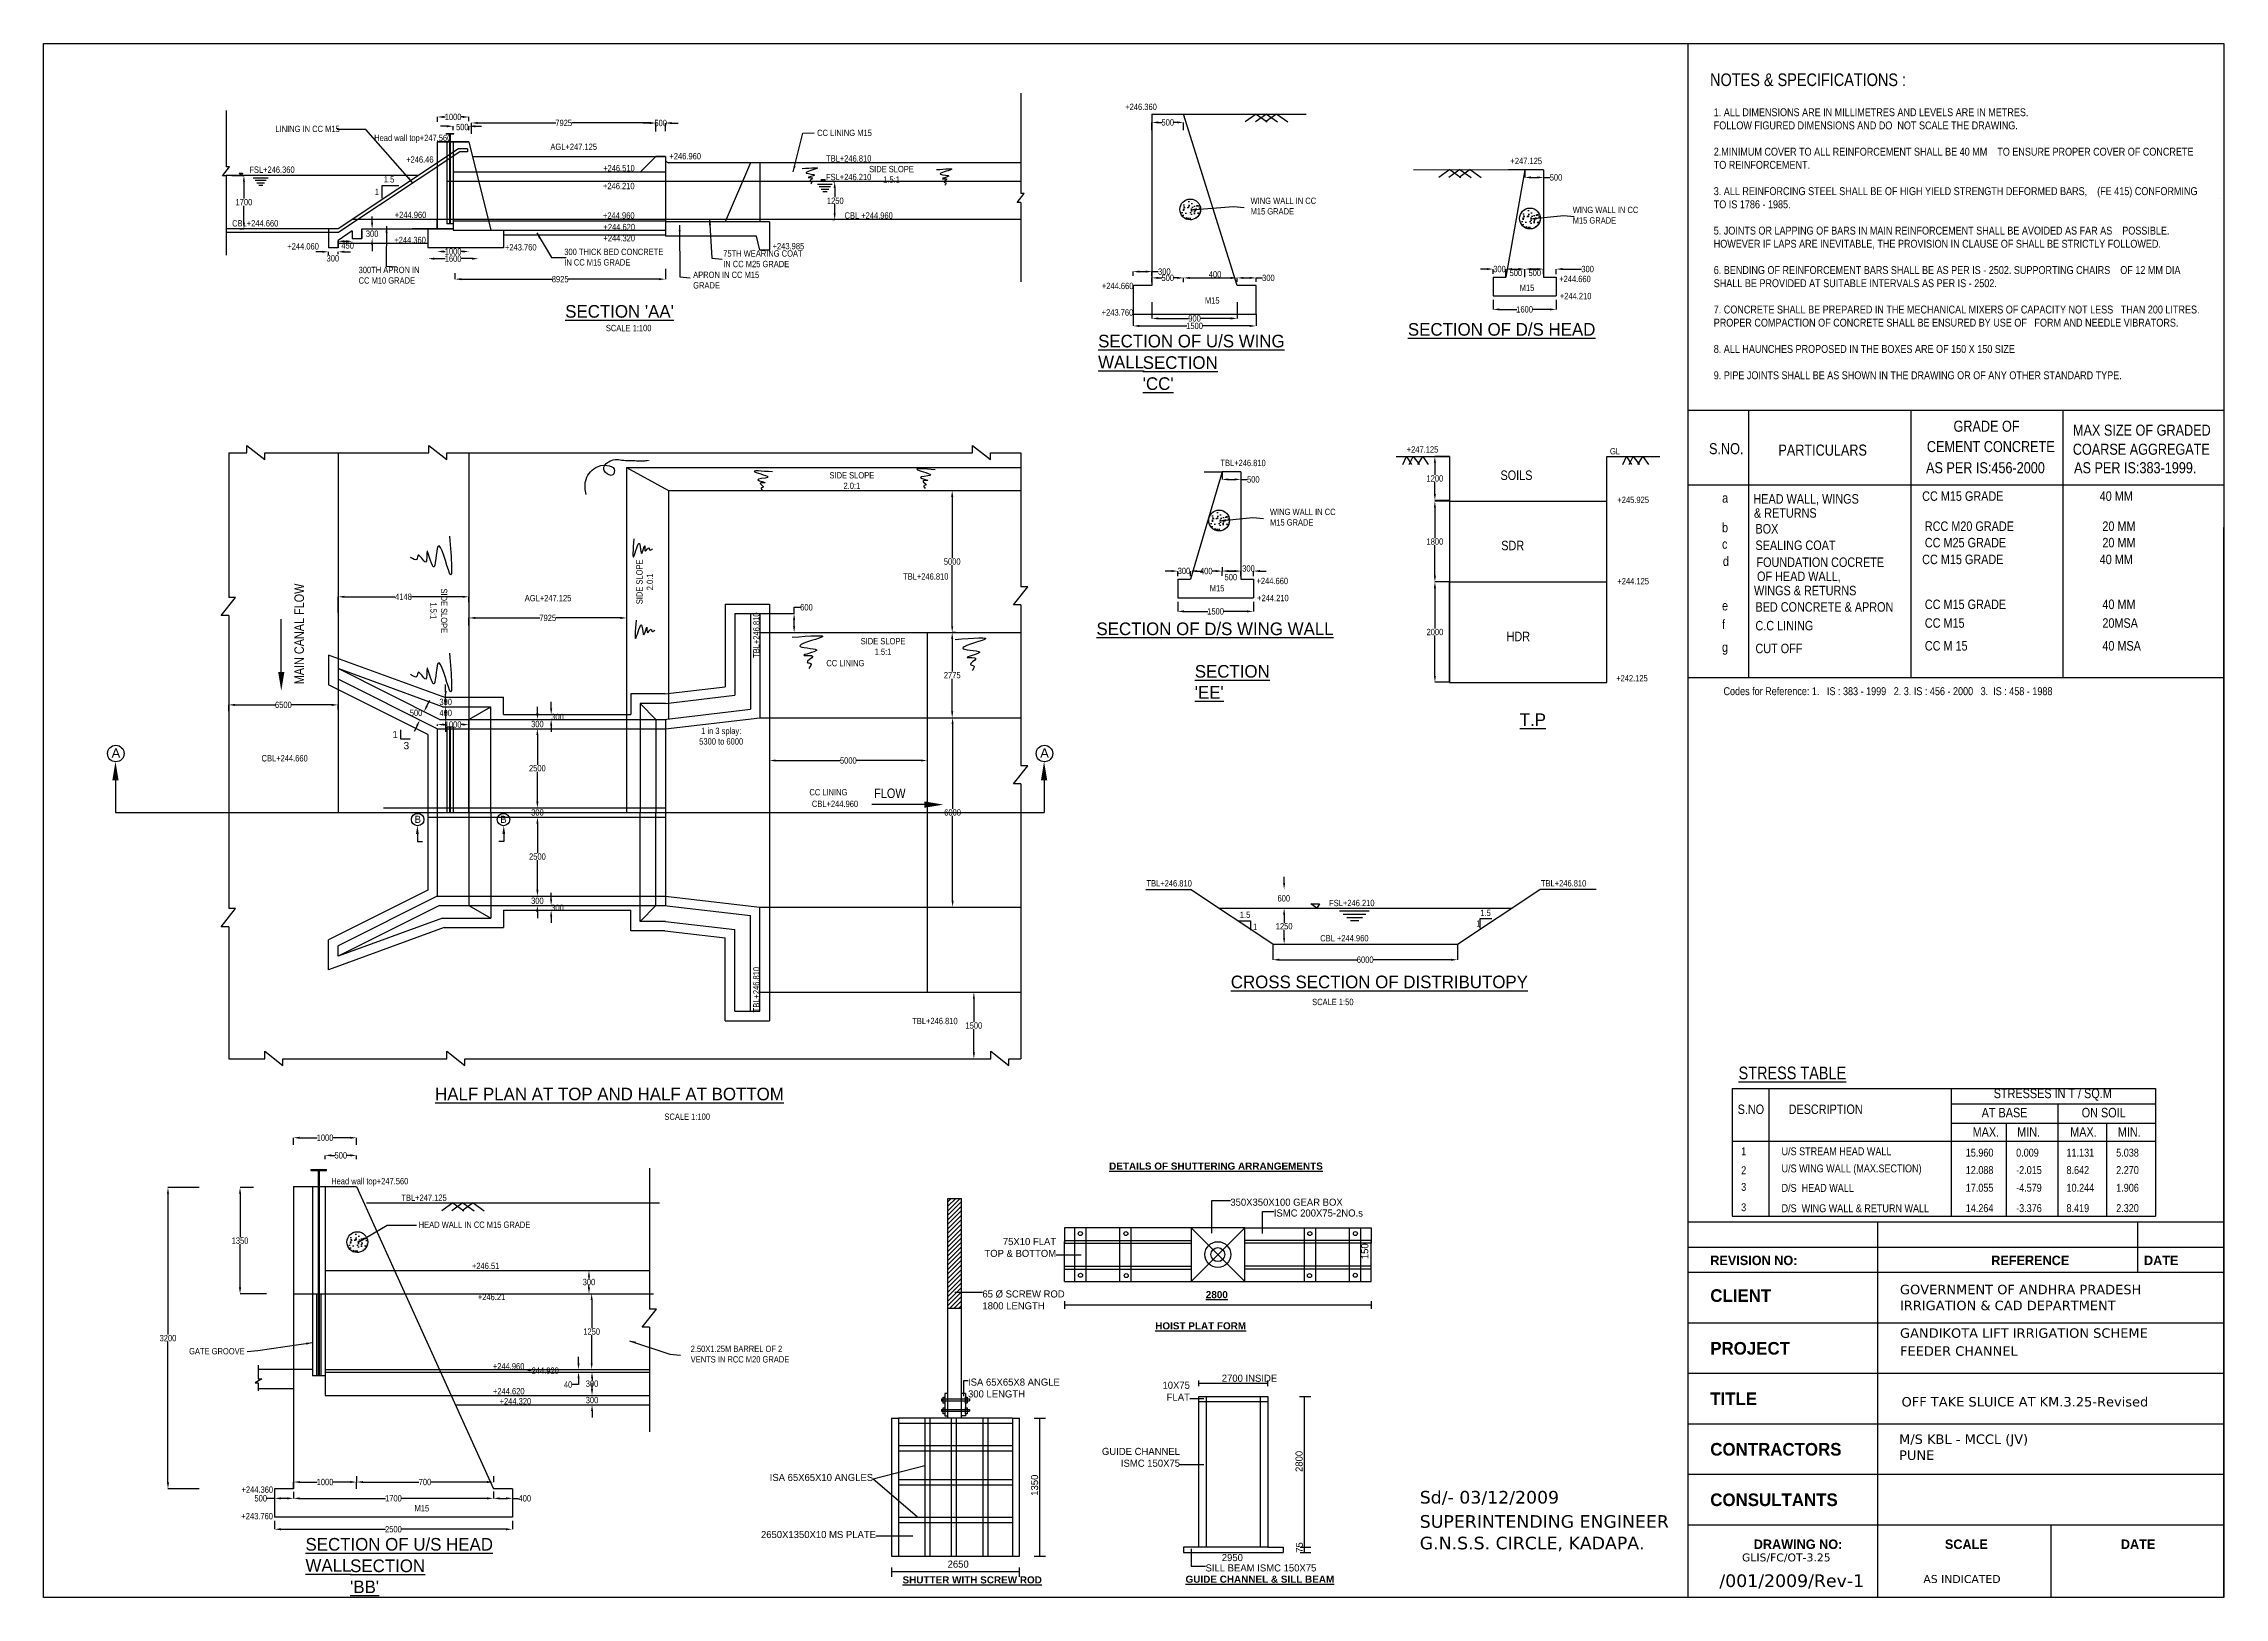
# Model space of a CAD drawing. Header units: inches. Extents: x -392027 to 80613, y -22027 to 270759.
# Drawn here: x -392027 to -322887, y 221522 to 270759 of the extents above; entities outside this region: 5.
import ezdxf

# ---------------------------------------------------------------- set-up
doc = ezdxf.new("R2010")
doc.units = ezdxf.units.IN
doc.header["$MEASUREMENT"] = 0
for name, color, linetype in [('GL', 40, 'Continuous'), ('head wall', 4, 'Continuous'), ('MAIN', 7, 'Continuous'), ('main canal', 1, 'Continuous'), ('walls', 130, 'Continuous')]:
    doc.layers.add(name, color=color, linetype=linetype)
doc.styles.add('ARIAL NARROW', font='ARIALN.TTF')
doc.styles.add('CITYBLUEPR', font='cityb___.ttf')
doc.styles.add('VERDANA', font='verdana.ttf')
doc.dimstyles.get("Standard").update_dxf_attribs({"dimtxt": 0.18, "dimasz": 0.18, "dimexe": 0.18, "dimexo": 0.0625, "dimgap": 0.09, "dimtad": 0, "dimtih": 1, "dimtoh": 1, "dimdec": 4, "dimzin": 0, "dimdsep": 46, "dimtxsty": 'Standard', "dimcen": 0.09, "dimadec": 0, "dimazin": 0, "dimtfac": 1, "dimtdec": 4, "dimtofl": 0, "dimtmove": 0, "dimatfit": 3, "dimfxl": 1, "dimtolj": 1, "dimtzin": 0, "dimarcsym": 0})
doc.dimstyles.new('STANDARD$0', dxfattribs={"dimscale": 88.888889, "dimtxt": 0.02, "dimasz": 0.02, "dimexe": 0.05, "dimexo": 0.1, "dimgap": 0.002, "dimtad": 2, "dimdec": 0, "dimzin": 1, "dimdsep": 46, "dimtxsty": 'Standard', "dimblk": 'OBLIQUE', "dimcen": 0.09, "dimadec": 0, "dimazin": 0, "dimtfac": 1, "dimtdec": 4, "dimtofl": 0, "dimtmove": 0, "dimatfit": 3, "dimfxl": 1, "dimtolj": 1, "dimtzin": 1, "dimarcsym": 0})

msp = doc.modelspace()

# ---------------------------------------------------------------- texts
at = {"color": 0}
for s, height, style, p in [('%%USTRESS TABLE', 400, 'ARIAL NARROW', (-338289.7, 237940.8)), ('       STRESSES IN T / SQ.M', 300, 'ARIAL NARROW', (-330868.9, 237342)), ('S.NO', 300, 'ARIAL NARROW', (-338319.1, 236839.3)), ('DESCRIPTION ', 300, 'ARIAL NARROW', (-336702.5, 236839.3)), ('   AT BASE                  ON SOIL', 300, 'ARIAL NARROW', (-330868.9, 236733.4)), ('1', 250, 'ARIAL NARROW', (-338207, 235532.6)), ('U/S STREAM HEAD WALL', 250, 'ARIAL NARROW', (-336926.7, 235532.6)), ('MAX.      MIN.          MAX.       MIN.', 300, 'ARIAL NARROW', (-330868.9, 236120.3)), ('2', 250, 'ARIAL NARROW', (-338207, 234932.6)), ('U/S WING WALL (MAX.SECTION)', 250, 'ARIAL NARROW', (-336926.7, 234989.4)), ('15.960', 250, 'ARIAL NARROW', (-331086.2, 235490)), ('12.088', 250, 'ARIAL NARROW', (-331086.2, 234936.8)), ('0.009', 250, 'ARIAL NARROW', (-329489.3, 235490)), ('-2.015', 250, 'ARIAL NARROW', (-329489.3, 234936.8)), ('8.642', 250, 'ARIAL NARROW', (-327892.3, 234936.8)), ('11.131', 250, 'ARIAL NARROW', (-327892.3, 235490)), ('5.038', 250, 'ARIAL NARROW', (-326316.6, 235490)), ('2.270', 250, 'ARIAL NARROW', (-326316.6, 234936.8)), ('3', 250, 'ARIAL NARROW', (-338207, 234404.7)), ('D/S  HEAD WALL', 250, 'ARIAL NARROW', (-336926.7, 234372.4)), ('17.055', 250, 'ARIAL NARROW', (-331086.2, 234376.6)), ('-4.579', 250, 'ARIAL NARROW', (-329489.3, 234376.6)), ('10.244', 250, 'ARIAL NARROW', (-327892.3, 234376.6)), ('1.906', 250, 'ARIAL NARROW', (-326316.6, 234376.6)), ('3', 250, 'ARIAL NARROW', (-338207, 233759.7)), ('D/S  WING WALL & RETURN WALL', 250, 'ARIAL NARROW', (-336926.7, 233727.3)), ('14.264', 250, 'ARIAL NARROW', (-331086.2, 233731.5)), ('-3.376', 250, 'ARIAL NARROW', (-329489.3, 233731.5)), ('8.419', 250, 'ARIAL NARROW', (-327892.3, 233731.5)), ('2.320', 250, 'ARIAL NARROW', (-326316.6, 233731.5)), ('REVISION NO:', 300, 'CITYBLUEPR', (-339186.5, 232051)), ('REFERENCE', 300, 'CITYBLUEPR', (-330279, 232051)), ('DATE', 300, 'CITYBLUEPR', (-325436.5, 232051)), ('CLIENT', 400, 'CITYBLUEPR', (-339186.5, 230886.4)), ('GOVERNMENT OF ANDHRA PRADESH', 300, 'VERDANA', (-333172, 231127.9)), ('IRRIGATION & CAD DEPARTMENT', 300, 'VERDANA', (-333172, 230622.3)), ('PROJECT', 400, 'CITYBLUEPR', (-339186.5, 229214.5)), ('GANDIKOTA LIFT IRRIGATION SCHEME', 300, 'VERDANA', (-333171.1, 229748)), ('FEEDER CHANNEL', 300, 'VERDANA', (-333171.1, 229178.4)), ('TITLE', 400, 'CITYBLUEPR', (-339186.5, 227614.5)), ('OFF TAKE SLUICE AT KM.3.25-Revised', 300, 'VERDANA', (-333122.2, 227570.3)), ('CONTRACTORS', 400, 'CITYBLUEPR', (-339186.5, 226014.5)), ('M/S KBL - MCCL (JV)', 300, 'VERDANA', (-333200.4, 226384.2)), ('PUNE', 300, 'VERDANA', (-333200.4, 225878.6)), ('CONSULTANTS', 400, 'CITYBLUEPR', (-339186.5, 224414.5)), ('DRAWING NO:', 300, 'CITYBLUEPR', (-337807.7, 223055.6)), ('SCALE', 300, 'CITYBLUEPR', (-331747.2, 223055.6)), ('DATE', 300, 'CITYBLUEPR', (-326169.4, 223055.6)), ('GLIS/FC/OT-3.25', 250, 'VERDANA', (-338181.6, 222662.1)), ('/001/2009/Rev-1', 400, 'VERDANA', (-338898.2, 221850.6)), ('AS INDICATED', 250, 'VERDANA', (-332430.5, 221978.2))]:
    msp.add_text(s, height=height, dxfattribs=dict(at, style=style)).set_placement(p)
for s, p in [('150', (-350029, 232239.1)), ('2800', (-352111.7, 225495.5)), ('1350', (-360496, 224741.5)), ('75', (-352099.6, 222934.6))]:
    msp.add_text(s, height=225, rotation=90, dxfattribs=at).set_placement(p)
for s, p in [('2700 INSIDE', (-354673.7, 228353)), ('2650', (-363366.1, 222462.8)), ('2950', (-354673.7, 222670.2))]:
    msp.add_text(s, height=225, dxfattribs=at).set_placement(p)
at = {"lineweight": 9, "style": 'VERDANA'}
for s, p in [('Sd/- 03/12/2009', (-348397.1, 224494.8)), ('SUPERINTENDING ENGINEER', (-348397.1, 223727.1)), ('G.N.S.S. CIRCLE, KADAPA.', (-348397.1, 223044.2))]:
    msp.add_text(s, height=400, dxfattribs=at).set_placement(p)
at = {"color": 0, "char_height": 225, "attachment_point": 1}
for s, insert, width in [('{\\fArial|b1|i0|c0|p34;\\LDETAILS OF SHUTTERING ARRANGEMENTS}', (-358245.5, 235301.5), 14908.28), ('{\\fArial|b1|i0|c0|p34;\\L2800}', (-355180.8, 231228), 7088.341), ('{\\fArial|b1|i0|c0|p34;\\LHOIST PLAT FORM}', (-356783.7, 230239), 7088.341), ('{\\fArial|b1|i0|c0|p34;\\LSHUTTER WITH SCREW ROD}', (-364794.9, 222188.1), 6750), ('{\\fArial|b1|i0|c0|p34;\\LGUIDE CHANNEL & SILL BEAM}', (-355822.6, 222209.3), 7088.341)]:
    msp.add_mtext(s, dxfattribs=dict(at, insert=insert, width=width))
at = {"color": 0, "char_height": 225}
for s, insert, attachment_point in [('\\A1;350X350X100 GEAR BOX', (-354402.3, 234157.4), 1), ('\\A1;ISMC 200X75-2NO.s', (-353024.6, 233814.6), 1), ('\\A1;75X10 FLAT\\PTOP & BOTTOM', (-359925.6, 232306.6), 9), ('65 %%C SCREW ROD\\P1800 LENGTH', (-362262.8, 231249.8), 1), ('ISA 65X65X8 ANGLE\\P300 LENGTH', (-362719, 228456.6), 1), ('10X75\\P FLAT', (-355684.6, 227756.3), 9), ('\\A1;GUIDE CHANNEL\\PISMC 150X75', (-355998.8, 225656.9), 9), ('ISA 65X65X10 ANGLES', (-365728.3, 225206.3), 9), ('2650X1350X10 MS PLATE', (-365636.9, 223397.4), 9), ('\\A1;SILL BEAM ISMC 150X75', (-355188.3, 222567), 1)]:
    msp.add_mtext(s, dxfattribs=dict(at, insert=insert, attachment_point=attachment_point))
at = {"layer": 'head wall', "color": 0, "char_height": 200, "style": 'ARIAL NARROW'}
for s, insert, width, attachment_point in [('Head wall top+247.560', (-381545.8, 267871.2), 2879.04, 1), ('AGL+247.125', (-375960, 267590.6), 2879.04, 1), ('+246.510', (-374287.1, 266912.1), 1933.217, 1), ('+246.960', (-372186.5, 267291.8), 1933.217, 1), ('SIDE SLOPE\\P1.5:1', (-365145.9, 266884.6), 2125.56, 2), ('+246.210', (-374292.4, 266347), 1933.217, 1), ('CBL+244.660', (-386050.2, 265165.4), 1933.217, 1), ('+244.960', (-380893.8, 265432.6), 1064.168, 1), ('+244.960', (-374292.4, 265412.8), 1933.217, 1), ('+244.620', (-374277.2, 265046.8), 1933.217, 1), ('CBL +244.960', (-366635.1, 265412.8), 1933.217, 1), ('+244.060', (-384300.8, 264435.3), 1933.217, 1), ('+244.360', (-380908.4, 264636.3), 1064.168, 1), ('+243.760', (-377399.6, 264405), 1064.168, 1), ('+244.320', (-374277.2, 264695.2), 1933.217, 1), (' +243.985', (-368980.1, 264442.7), 1933.217, 1), ('300TH APRON IN CC M10 GRADE ', (-382039.9, 263687), 2149.495, 1), ('+244.660', (-358476.6, 263180.6), 1933.217, 1), ('M15', (-345228.7, 263121.9), 1933.217, 1), ('+243.760', (-358480.9, 262340.7), 1121.412, 1), ('M15', (-355209.2, 262721.2), 1933.217, 1), ('SIDE SLOPE\\P2.0:1', (-366401.9, 256644.4), 2125.56, 8), ('AGL+247.125', (-376772.1, 253288.3), 2879.04, 1), ('M15', (-355053.2, 253600), 1933.217, 1), ('SIDE SLOPE\\P1.5:1', (-365413.8, 251924), 2125.56, 2), ('1 in 3 splay:\\P5300 to 6000', (-370544.2, 249079.5), 2125.56, 2), ('CBL+244.660', (-385117.6, 248211.9), 1933.217, 1), ('CBL+244.960', (-367668.9, 246767.9), 1633.217, 1), ('CBL +244.960', (-351553, 242510.1), 1633.217, 1), ('Head wall top+247.560', (-382908.5, 234809.9), 2879.04, 1), ('TBL+247.125', (-380685.6, 234286.9), 2879.04, 1), ('+246.51', (-378447.3, 232127.3), 1933.217, 1), ('+246.21', (-378259.2, 231141), 1933.217, 1), ('+244.960', (-377785, 228944.2), 1933.217, 1), ('+244.920', (-376693.7, 228807), 1933.217, 1), ('+244.620', (-377780.6, 228155.2), 1933.217, 1), ('+244.320', (-377569.6, 227837), 1933.217, 1), ('+244.360', (-385752.5, 225035.5), 1933.217, 1), ('+243.760', (-385756.9, 224195.6), 1121.412, 1), ('M15', (-380267.1, 224444.7), 1933.217, 1)]:
    msp.add_mtext(s, dxfattribs=dict(at, insert=insert, width=width, attachment_point=attachment_point))
at = {"layer": 'head wall', "color": 0, "char_height": 200, "rotation": 90, "style": 'ARIAL NARROW'}
for s, insert, width, attachment_point in [('SIDE SLOPE\\P2.0:1', (-372701.4, 253703), 2125.56, 8), ('TBL+246.810', (-369531.4, 251293.5), 2879.04, 1)]:
    msp.add_mtext(s, dxfattribs=dict(at, insert=insert, width=width, attachment_point=attachment_point))
at = {"layer": 'head wall', "color": 0, "ltscale": 25, "insert": (-369531.4, 241499.1), "char_height": 200, "width": 2879.04, "attachment_point": 3, "rotation": 90, "style": 'ARIAL NARROW'}
msp.add_mtext('TBL+246.810', dxfattribs=at)
at = {"layer": 'MAIN', "color": 0, "insert": (-339076.6, 268709.7), "char_height": 250, "width": 15517.617, "attachment_point": 1, "style": 'ARIAL NARROW'}
msp.add_mtext('1. ALL DIMENSIONS ARE IN MILLIMETRES AND LEVELS ARE IN METRES.\\PFOLLOW FIGURED DIMENSIONS AND DO  NOT SCALE THE DRAWING.\\P\\P2.MINIMUM COVER TO ALL REINFORCEMENT SHALL BE 40 MM    TO ENSURE PROPER COVER OF CONCRETE TO REINFORCEMENT.\\P\\P3. ALL REINFORCING STEEL SHALL BE OF HIGH YIELD STRENGTH DEFORMED BARS,    (FE 415) CONFORMING TO IS 1786 - 1985.\\P\\P5. JOINTS OR LAPPING OF BARS IN MAIN REINFORCEMENT SHALL BE AVOIDED AS FAR AS    POSSIBLE. HOWEVER IF LAPS ARE INEVITABLE, THE PROVISION IN CLAUSE OF SHALL BE STRICTLY FOLLOWED.\\P\\P6. BENDING OF REINFORCEMENT BARS SHALL BE AS PER IS - 2502. SUPPORTING CHAIRS    OF 12 MM DIA SHALL BE PROVIDED AT SUITABLE INTERVALS AS PER IS - 2502.\\P\\P7. CONCRETE SHALL BE PREPARED IN THE MECHANICAL MIXERS OF CAPACITY NOT LESS   THAN 200 LITRES. PROPER COMPACTION OF CONCRETE SHALL BE ENSURED BY USE OF   FORM AND NEEDLE VIBRATORS.\\P\\P8. ALL HAUNCHES PROPOSED IN THE BOXES ARE OF 150 X 150 SIZE\\P\\P9. PIPE JOINTS SHALL BE AS SHOWN IN THE DRAWING OR OF ANY OTHER STANDARD TYPE.', dxfattribs=at)
at = {"layer": 'main canal', "color": 0, "style": 'ARIAL NARROW'}
for s, height, p in [('GRADE OF ', 350, (-331475.5, 258460.5)), ('MAX SIZE OF GRADED ', 350, (-327687, 258335)), ('S.NO.', 350, (-339225.9, 257749.1)), ('PARTICULARS', 350, (-337026.9, 257704.1)), ('CEMENT CONCRETE', 350, (-332319, 257816)), ('COARSE AGGREGATE ', 350, (-327692, 257731.4)), (' AS PER IS:456-2000', 350, (-332456.9, 257144.6)), (' AS PER IS:383-1999.', 350, (-327763.2, 257144.6)), ('CC M15 GRADE ', 300, (-332469.2, 256270.7)), ('40 MM', 300, (-326840.7, 256270.7)), ('a', 300, (-338811.3, 256212.5)), ('HEAD WALL, WINGS', 300, (-337818, 256182.1)), ('& RETURNS', 300, (-337800.1, 255735.5)), ('b', 300, (-338814.1, 255274.2)), ('BOX', 300, (-337754.3, 255234)), ('RCC M20 GRADE ', 300, (-332384.1, 255317.2)), ('20 MM', 300, (-326755.6, 255317.2)), ('c', 300, (-338814.1, 254752.8)), ('d', 300, (-338787.3, 254206.6)), ('SEALING COAT', 300, (-337754.3, 254712.7)), (' FOUNDATION COCRETE ', 300, (-337818, 254176.1)), ('CC M15 GRADE ', 300, (-332469.2, 254264.8)), ('CC M25 GRADE ', 300, (-332384.1, 254795.8)), ('40 MM', 300, (-326840.7, 254264.8)), ('20 MM', 300, (-326755.6, 254795.8)), (' OF HEAD WALL,', 300, (-337800.1, 253729.6)), ('WINGS & RETURNS', 300, (-337800.1, 253278.5)), ('BED CONCRETE & APRON', 300, (-337754.3, 252758)), ('CC M15 GRADE ', 300, (-332384.1, 252841.2)), ('40 MM', 300, (-326755.6, 252841.2)), ('f', 300, (-338814.1, 252205.4)), ('e', 300, (-338814.1, 252798.2)), ('C.C LINING', 300, (-337754.3, 252165.2)), ('CC M15', 300, (-332384.1, 252248.4)), ('20MSA', 300, (-326755.6, 252248.4)), ('g', 300, (-338814.1, 251483.7)), ('CUT OFF', 300, (-337754.3, 251443.5)), ('CC M 15', 300, (-332384.1, 251526.7)), ('40 MSA', 300, (-326755.6, 251526.7))]:
    msp.add_text(s, height=height, dxfattribs=at).set_placement(p)
at = {"layer": 'main canal', "color": 0, "attachment_point": 1, "style": 'ARIAL NARROW'}
for s, insert, char_height, width in [('LINING IN CC M15', (-384677.7, 268157.2), 200, 2123.109), ('+246.46', (-380532.4, 267187.6), 200, 21223.296), ('TBL+246.810', (-367221.4, 267220.4), 200, 2125.56), ('FSL+246.360', (-385505.1, 266864.8), 200, 1933.217), ('1.5', (-381241.3, 266559.1), 200, 275.06), ('FSL+246.210', (-367223.1, 266632.5), 200, 2125.56), ('1', (-381525, 266160.8), 200, 275.06), ("{\\fCityBlueprint|b0|i0|c2|p2;\\LSECTION 'AA'}", (-375489.7, 262474.9), 400, 3843.156), ('SCALE 1:100', (-374200.7, 261846.2), 200, 2112.634), ('TBL+246.810', (-364778, 253974.3), 200, 2125.56), ('Codes for Reference: 1.   IS : 383 - 1999   2. 3. IS : 456 - 2000   3.  IS : 458 - 1988', (-338767, 250363.5), 250, 15564.871), ('{\\fArial|b0|i0|c0|p34;A}', (-389873.8, 248426.4), 300, 488.047), ('{\\fArial|b0|i0|c0|p34;A}', (-360432.6, 248426.4), 300, 488.047), ('FLOW', (-365691.5, 247153.4), 300, 1651.51), ('TBL+246.810', (-357061, 244249.8), 200, 2125.56), ('TBL+246.810', (-344556, 244249.8), 200, 2125.56), ('FSL+246.210', (-351270.3, 243626.2), 200, 2125.56), ('TBL+246.810', (-364487.2, 239886.5), 200, 2125.56), ('{\\fCityBlueprint|b0|i0|c2|p2;\\LHALF PLAN AT TOP AND HALF AT BOTTOM}', (-379615, 237672.9), 400, 12557.829), ('SCALE 1:100', (-372343.9, 236853.8), 200, 2112.634)]:
    msp.add_mtext(s, dxfattribs=dict(at, insert=insert, char_height=char_height, width=width))
at = {"layer": 'main canal', "color": 0, "style": 'ARIAL NARROW'}
for s, insert, char_height, width, attachment_point, rotation in [('MAIN CANAL FLOW', (-384074.5, 250457.8), 300, 5272.545, 1, 90), ('SIDE SLOPE\\P1.5:1', (-379230.7, 252785.6), 200, 2125.56, 2, 270)]:
    msp.add_mtext(s, dxfattribs=dict(at, insert=insert, char_height=char_height, width=width, attachment_point=attachment_point, rotation=rotation))
at = {"layer": 'walls', "color": 0, "style": 'ARIAL NARROW'}
msp.add_text('NOTES & SPECIFICATIONS :', height=400, rotation=360, dxfattribs=at).set_placement((-339192, 269414.9))
for s, insert, char_height, width, attachment_point in [('+246.360', (-357733.7, 268856.5), 200, 8826.863, 1), ('CC LINING M15 ', (-367503.4, 268031), 200, 7475.067, 1), ('+247.125', (-345521.5, 267141.1), 200, 1933.217, 1), ('WING WALL IN CC M15 GRADE', (-353760.8, 265878.8), 200, 2013.072, 1), ('WING WALL IN CC M15 GRADE', (-343548.1, 265590.6), 200, 2013.072, 1), ('300 THICK BED CONCRETE IN CC M15 GRADE', (-375519.7, 264260.8), 200, 3135.537, 1), ('75TH WEARING COAT IN CC M25 GRADE ', (-370480.6, 264208.7), 200, 2480.908, 1), ('APRON IN CC M15 GRADE ', (-371432.9, 263532.9), 200, 2149.495, 1), ('+244.660', (-343976.2, 263401.4), 200, 1933.217, 1), ('+244.210', (-343956.6, 262860.7), 200, 1967.815, 1), ('{\\fCityBlueprint|b0|i0|c2|p2;\\LSECTION OF U/S WING WALL}', (-358594.7, 261533.5), 400, 6485.076, 1), ('{\\fCityBlueprint|b0|i0|c2|p2;\\LSECTION OF D/S HEAD}', (-345801.2, 261904.1), 400, 9058.507, 2), ("{\\fCityBlueprint|b0|i0|c2|p2;\\LSECTION 'CC'}", (-357180.3, 260852.4), 400, 2931.112, 1), ('+247.125', (-348810.7, 257998.5), 200, 1933.217, 1), ('GL', (-342366, 257943.3), 200, 1933.217, 1), ('TBL+246.810', (-354718.8, 257571), 200, 1933.217, 1), ('SOILS', (-345837.4, 257232.2), 300, 1933.217, 1), ('WING WALL IN CC M15 GRADE', (-353145.4, 256020.4), 200, 2013.072, 1), ('+245.925', (-342131.6, 256402.6), 200, 1933.217, 1), ('SDR', (-345813.4, 255005.2), 300, 1933.217, 1), ('+244.660', (-353573.5, 253831.3), 200, 1933.217, 1), ('+244.125', (-342131.6, 253824.6), 200, 1933.217, 1), ('+244.210', (-353553.9, 253290.5), 200, 1967.815, 1), ('{\\fCityBlueprint|b0|i0|c2|p2;\\LSECTION OF D/S WING WALL}', (-354888.5, 252415.1), 400, 9058.507, 2), ('HDR', (-345644.4, 252121.5), 300, 1933.217, 1), ('CC LINING  ', (-367210.7, 251228.1), 200, 1226.361, 1), ("{\\fCityBlueprint|b0|i0|c2|p2;\\LSECTION 'EE'}", (-355530.8, 251067.1), 400, 2931.112, 1), ('+242.125', (-342170.5, 250748.6), 200, 1933.217, 1), ('{\\fArial|b0|i0|c0|p34;1}', (-380967.5, 248978.6), 225, 366.035, 1), ('{\\fCityBlueprint|b0|i0|c2|p2;\\LT.P}', (-344811.7, 249533.7), 400, 9058.507, 2), ('{\\fArial|b0|i0|c0|p34;3}', (-380612.8, 248624.3), 225, 366.035, 1), ('CC LINING  ', (-367748.1, 247135.6), 200, 1226.361, 1), ('{\\fArial|b0|i0|c0|p34;B}', (-380270.2, 246290.8), 225, 366.035, 1), ('{\\fArial|b0|i0|c0|p34;B}', (-377344.6, 246290.8), 225, 366.035, 3), ('1.5', (-354100.5, 243253.6), 200, 623.646, 1), ('1', (-353685.1, 242871.5), 200, 384.68, 1), ('1', (-346605.7, 242974.1), 200, 239.885, 1), ('1.5', (-346476.3, 243311.9), 200, 481.885, 1), ('{\\fCityBlueprint|b0|i0|c2|p2;\\LCROSS SECTION OF DISTRIBUTOPY}', (-354387.9, 241225.1), 400, 9949.875, 1), ('SCALE 1:50', (-351809, 240490), 200, 2112.634, 1), ('HEAD WALL IN CC M15 GRADE', (-380134.4, 233431.1), 200, 4142.015, 1), ('GATE GROOVE', (-385651.8, 229422.2), 200, 1677.7, 3), ('2.50X1.25M BARREL OF 2 VENTS IN RCC M20 GRADE', (-371511.8, 229498.2), 200, 3074.55, 1), ('{\\fCityBlueprint|b0|i0|c2|p2;\\LSECTION OF U/S HEAD WALL}', (-383723.8, 223403.6), 400, 6485.076, 1), ("{\\fCityBlueprint|b0|i0|c2|p2;\\LSECTION 'BB'}", (-382309.4, 222722.5), 400, 2931.112, 1)]:
    msp.add_mtext(s, dxfattribs=dict(at, insert=insert, char_height=char_height, width=width, attachment_point=attachment_point))
at = {"layer": 'walls', "char_height": 0.18}
for insert, attachment_point in [((-360584.9, 66497.1), 1), ((80612.9, 55814.7), 1), ((-382446.7, 11122.1), 3), ((58751.1, 439.8), 3), ((23060.6, -22027.4), 1)]:
    msp.add_mtext('\\A1;', dxfattribs=dict(at, insert=insert, attachment_point=attachment_point))

# ---------------------------------------------------------------- blocks, each defined once
blk = doc.blocks.new('*D2')
at = {"layer": 'Defpoints', "color": 0, "transparency": 16777216}
for p in [(-386061, 266585), (-385805, 264885), (-385676, 264885)]:
    blk.add_point(p, dxfattribs=at)
at = {"layer": 'main canal', "color": 0, "lineweight": -2, "transparency": 16777216}
for p, q in [((-386061, 266585), (-385676, 266585)), ((-385676, 266385), (-385676, 265847)), ((-385676, 265085), (-385676, 265623)), ((-385805, 264885), (-385676, 264885))]:
    blk.add_line(p, q, dxfattribs=at)
at = {"layer": 'main canal', "color": 0, "transparency": 16777216}
for points in [[(-385710, 266385), (-385643, 266385), (-385676, 266585)], [(-385710, 265085), (-385643, 265085), (-385676, 264885)]]:
    blk.add_solid(points, dxfattribs=at)
at = {"layer": 'main canal', "color": 0, "transparency": 16777216, "insert": (-385676, 265735), "char_height": 200, "attachment_point": 5, "style": 'ARIAL NARROW'}
blk.add_mtext('\\A1;1700', dxfattribs=at)
blk = doc.blocks.new('*D3')
at = {"layer": 'Defpoints', "color": 0, "transparency": 16777216}
for p in [(-382692, 264162), (-382992, 264070), (-382692, 264083)]:
    blk.add_point(p, dxfattribs=at)
at = {"layer": 'head wall', "color": 0, "lineweight": -2, "transparency": 16777216}
for p, q in [((-383192, 264162), (-383392, 264162)), ((-382992, 264070), (-382992, 264163)), ((-382692, 264083), (-382692, 264163)), ((-382492, 264162), (-382292, 264162))]:
    blk.add_line(p, q, dxfattribs=at)
at = {"layer": 'head wall', "color": 0, "transparency": 16777216}
for points in [[(-383192, 264196), (-383192, 264129), (-382992, 264162)], [(-382492, 264196), (-382492, 264129), (-382692, 264162)]]:
    blk.add_solid(points, dxfattribs=at)
at = {"layer": 'head wall', "color": 0, "transparency": 16777216, "insert": (-382857, 263955), "char_height": 200, "attachment_point": 5, "style": 'ARIAL NARROW'}
blk.add_mtext('\\A1;300', dxfattribs=at)
blk = doc.blocks.new('*D4')
at = {"layer": 'Defpoints', "color": 0, "transparency": 16777216}
for p in [(-379044, 268015), (-378544, 268141), (-378544, 268020)]:
    blk.add_point(p, dxfattribs=at)
at = {"layer": 'head wall', "color": 0, "lineweight": -2, "transparency": 16777216}
for p, q in [((-379244, 268141), (-379444, 268141)), ((-379044, 268015), (-379044, 268141)), ((-378544, 268020), (-378544, 268141)), ((-378344, 268141), (-378144, 268141))]:
    blk.add_line(p, q, dxfattribs=at)
at = {"layer": 'head wall', "color": 0, "transparency": 16777216}
for points in [[(-379244, 268174), (-379244, 268108), (-379044, 268141)], [(-378344, 268174), (-378344, 268108), (-378544, 268141)]]:
    blk.add_solid(points, dxfattribs=at)
at = {"layer": 'head wall', "color": 0, "transparency": 16777216, "insert": (-378753, 268116), "char_height": 200, "attachment_point": 5, "style": 'ARIAL NARROW'}
blk.add_mtext('\\A1;500', dxfattribs=at)
blk = doc.blocks.new('*D5')
at = {"layer": 'Defpoints', "color": 0, "transparency": 16777216}
for p in [(-379544, 268277), (-378544, 268435), (-378544, 268299)]:
    blk.add_point(p, dxfattribs=at)
at = {"layer": 'head wall', "color": 0, "lineweight": -2, "transparency": 16777216}
for p, q in [((-379544, 268277), (-379544, 268435)), ((-379344, 268435), (-379291, 268435)), ((-378744, 268435), (-378797, 268435)), ((-378544, 268299), (-378544, 268435))]:
    blk.add_line(p, q, dxfattribs=at)
at = {"layer": 'head wall', "color": 0, "transparency": 16777216}
for points in [[(-379344, 268468), (-379344, 268402), (-379544, 268435)], [(-378744, 268468), (-378744, 268402), (-378544, 268435)]]:
    blk.add_solid(points, dxfattribs=at)
at = {"layer": 'head wall', "color": 0, "transparency": 16777216, "insert": (-379044, 268435), "char_height": 200, "attachment_point": 5, "style": 'ARIAL NARROW'}
blk.add_mtext('\\A1;1000', dxfattribs=at)
blk = doc.blocks.new('*D6')
at = {"layer": 'Defpoints', "color": 0, "transparency": 16777216}
for p in [(-345069, 266763), (-344469, 266763), (-344469, 266519)]:
    blk.add_point(p, dxfattribs=at)
at = {"layer": 'walls', "color": 0, "lineweight": -2, "transparency": 16777216}
for p, q in [((-345069, 266763), (-345069, 266519)), ((-344869, 266519), (-344669, 266519)), ((-344469, 266763), (-344469, 266519)), ((-344469, 266519), (-344269, 266519))]:
    blk.add_line(p, q, dxfattribs=at)
at = {"layer": 'walls', "color": 0, "transparency": 16777216}
for points in [[(-344869, 266552), (-344869, 266486), (-345069, 266519)], [(-344669, 266552), (-344669, 266486), (-344469, 266519)]]:
    blk.add_solid(points, dxfattribs=at)
at = {"layer": 'walls', "color": 0, "transparency": 16777216, "insert": (-344078, 266519), "char_height": 200, "attachment_point": 5, "style": 'ARIAL NARROW'}
blk.add_mtext('\\A1;500', dxfattribs=at)
blk = doc.blocks.new('*D7')
at = {"layer": 'Defpoints', "color": 0, "transparency": 16777216}
for p in [(-344469, 263449), (-344069, 263615), (-344069, 263449)]:
    blk.add_point(p, dxfattribs=at)
at = {"layer": 'walls', "color": 0, "lineweight": -2, "transparency": 16777216}
for p, q in [((-344669, 263615), (-344869, 263615)), ((-344469, 263449), (-344469, 263615)), ((-344069, 263449), (-344069, 263615)), ((-343869, 263615), (-343266, 263615))]:
    blk.add_line(p, q, dxfattribs=at)
at = {"layer": 'walls', "color": 0, "transparency": 16777216}
for points in [[(-344669, 263648), (-344669, 263581), (-344469, 263615)], [(-343869, 263648), (-343869, 263581), (-344069, 263615)]]:
    blk.add_solid(points, dxfattribs=at)
at = {"layer": 'walls', "color": 0, "transparency": 16777216, "insert": (-343075, 263615), "char_height": 200, "attachment_point": 5, "style": 'ARIAL NARROW'}
blk.add_mtext('\\A1;300', dxfattribs=at)
blk = doc.blocks.new('*D8')
at = {"layer": 'Defpoints', "color": 0, "transparency": 16777216}
for p in [(-346069, 263464), (-345669, 263615), (-345669, 263363)]:
    blk.add_point(p, dxfattribs=at)
at = {"layer": 'walls', "color": 0, "lineweight": -2, "transparency": 16777216}
for p, q in [((-346269, 263615), (-346469, 263615)), ((-346069, 263464), (-346069, 263615)), ((-345669, 263363), (-345669, 263615)), ((-345469, 263615), (-345269, 263615))]:
    blk.add_line(p, q, dxfattribs=at)
at = {"layer": 'walls', "color": 0, "transparency": 16777216}
for points in [[(-346269, 263648), (-346269, 263581), (-346069, 263615)], [(-345469, 263648), (-345469, 263581), (-345669, 263615)]]:
    blk.add_solid(points, dxfattribs=at)
at = {"layer": 'walls', "color": 0, "transparency": 16777216, "insert": (-345869, 263615), "char_height": 200, "attachment_point": 5, "style": 'ARIAL NARROW'}
blk.add_mtext('\\A1;300', dxfattribs=at)
blk = doc.blocks.new('*D9')
at = {"layer": 'Defpoints', "color": 0, "transparency": 16777216}
for p in [(-345069, 263615), (-345069, 263615), (-345669, 263363)]:
    blk.add_point(p, dxfattribs=at)
at = {"layer": 'walls', "color": 0, "lineweight": -2, "transparency": 16777216}
for p, q in [((-345669, 263363), (-345669, 263615)), ((-345469, 263615), (-345269, 263615)), ((-345069, 263615), (-345069, 263615))]:
    blk.add_line(p, q, dxfattribs=at)
at = {"layer": 'walls', "color": 0, "transparency": 16777216}
for points in [[(-345469, 263648), (-345469, 263582), (-345669, 263615)], [(-345269, 263648), (-345269, 263582), (-345069, 263615)]]:
    blk.add_solid(points, dxfattribs=at)
at = {"layer": 'walls', "color": 0, "transparency": 16777216, "insert": (-345351, 263493), "char_height": 200, "attachment_point": 5, "style": 'ARIAL NARROW'}
blk.add_mtext('\\A1;500', dxfattribs=at)
blk = doc.blocks.new('*D10')
at = {"layer": 'Defpoints', "color": 0, "transparency": 16777216}
for p in [(-346073, 262643), (-344073, 262643), (-344073, 262337)]:
    blk.add_point(p, dxfattribs=at)
at = {"layer": 'walls', "color": 0, "lineweight": -2, "transparency": 16777216}
for p, q in [((-346073, 262643), (-346073, 262337)), ((-345873, 262337), (-345320, 262337)), ((-344273, 262337), (-344826, 262337)), ((-344073, 262643), (-344073, 262337))]:
    blk.add_line(p, q, dxfattribs=at)
at = {"layer": 'walls', "color": 0, "transparency": 16777216}
for points in [[(-345873, 262370), (-345873, 262304), (-346073, 262337)], [(-344273, 262370), (-344273, 262304), (-344073, 262337)]]:
    blk.add_solid(points, dxfattribs=at)
at = {"layer": 'walls', "color": 0, "transparency": 16777216, "insert": (-345073, 262337), "char_height": 200, "attachment_point": 5, "style": 'ARIAL NARROW'}
blk.add_mtext('\\A1;1600', dxfattribs=at)
blk = doc.blocks.new('*D11')
at = {"layer": 'Defpoints', "color": 0, "transparency": 16777216}
for p in [(-356887, 263203), (-355887, 263335), (-355887, 263198)]:
    blk.add_point(p, dxfattribs=at)
at = {"layer": 'walls', "color": 0, "lineweight": -2, "transparency": 16777216}
for p, q in [((-356887, 263203), (-356887, 263335)), ((-356687, 263335), (-356578, 263335)), ((-356087, 263335), (-356196, 263335)), ((-355887, 263198), (-355887, 263335))]:
    blk.add_line(p, q, dxfattribs=at)
at = {"layer": 'walls', "color": 0, "transparency": 16777216}
for points in [[(-356687, 263369), (-356687, 263302), (-356887, 263335)], [(-356087, 263369), (-356087, 263302), (-355887, 263335)]]:
    blk.add_solid(points, dxfattribs=at)
at = {"layer": 'walls', "color": 0, "transparency": 16777216, "insert": (-356387, 263335), "char_height": 200, "attachment_point": 5, "style": 'ARIAL NARROW'}
blk.add_mtext('\\A1;500', dxfattribs=at)
blk = doc.blocks.new('*D12')
at = {"layer": 'Defpoints', "color": 0, "transparency": 16777216}
for p in [(-356887, 263535), (-357487, 263403), (-356887, 263403)]:
    blk.add_point(p, dxfattribs=at)
at = {"layer": 'walls', "color": 0, "lineweight": -2, "transparency": 16777216}
for p, q in [((-357487, 263403), (-357487, 263536)), ((-357287, 263535), (-357087, 263535)), ((-356887, 263403), (-356887, 263536)), ((-356887, 263535), (-356687, 263535))]:
    blk.add_line(p, q, dxfattribs=at)
at = {"layer": 'walls', "color": 0, "transparency": 16777216}
for points in [[(-357287, 263569), (-357287, 263502), (-357487, 263535)], [(-357087, 263569), (-357087, 263502), (-356887, 263535)]]:
    blk.add_solid(points, dxfattribs=at)
at = {"layer": 'walls', "color": 0, "transparency": 16777216, "insert": (-356496, 263535), "char_height": 200, "attachment_point": 5, "style": 'ARIAL NARROW'}
blk.add_mtext('\\A1;300', dxfattribs=at)
blk = doc.blocks.new('*D13')
at = {"layer": 'Defpoints', "color": 0, "transparency": 16777216}
for p in [(-355887, 263299), (-354187, 263335), (-354187, 263293)]:
    blk.add_point(p, dxfattribs=at)
at = {"layer": 'walls', "color": 0, "lineweight": -2, "transparency": 16777216}
for p, q in [((-355887, 263299), (-355887, 263335)), ((-355687, 263335), (-354387, 263335)), ((-354187, 263293), (-354187, 263335))]:
    blk.add_line(p, q, dxfattribs=at)
at = {"layer": 'walls', "color": 0, "transparency": 16777216}
for points in [[(-355687, 263369), (-355687, 263302), (-355887, 263335)], [(-354387, 263369), (-354387, 263302), (-354187, 263335)]]:
    blk.add_solid(points, dxfattribs=at)
at = {"layer": 'walls', "color": 0, "transparency": 16777216, "insert": (-354887, 263447), "char_height": 200, "attachment_point": 5, "style": 'ARIAL NARROW'}
blk.add_mtext('\\A1;400 ', dxfattribs=at)
blk = doc.blocks.new('*D14')
at = {"layer": 'Defpoints', "color": 0, "transparency": 16777216}
for p in [(-354187, 263213), (-353587, 263335), (-353587, 263213)]:
    blk.add_point(p, dxfattribs=at)
at = {"layer": 'walls', "color": 0, "lineweight": -2, "transparency": 16777216}
for p, q in [((-354187, 263213), (-354187, 263335)), ((-353987, 263335), (-353787, 263335)), ((-353587, 263213), (-353587, 263335)), ((-353587, 263335), (-353387, 263335))]:
    blk.add_line(p, q, dxfattribs=at)
at = {"layer": 'walls', "color": 0, "transparency": 16777216}
for points in [[(-353987, 263368), (-353987, 263302), (-354187, 263335)], [(-353787, 263368), (-353787, 263302), (-353587, 263335)]]:
    blk.add_solid(points, dxfattribs=at)
at = {"layer": 'walls', "color": 0, "transparency": 16777216, "insert": (-353196, 263335), "char_height": 200, "attachment_point": 5, "style": 'ARIAL NARROW'}
blk.add_mtext('\\A1;300', dxfattribs=at)
blk = doc.blocks.new('*D15')
at = {"layer": 'Defpoints', "color": 0, "transparency": 16777216}
for p in [(-355887, 268262), (-356887, 268020), (-355887, 268020)]:
    blk.add_point(p, dxfattribs=at)
at = {"layer": 'walls', "color": 0, "lineweight": -2, "transparency": 16777216}
for p, q in [((-356887, 268020), (-356887, 268262)), ((-356687, 268262), (-356578, 268262)), ((-356087, 268262), (-356196, 268262)), ((-355887, 268020), (-355887, 268262))]:
    blk.add_line(p, q, dxfattribs=at)
at = {"layer": 'walls', "color": 0, "transparency": 16777216}
for points in [[(-356687, 268295), (-356687, 268229), (-356887, 268262)], [(-356087, 268295), (-356087, 268229), (-355887, 268262)]]:
    blk.add_solid(points, dxfattribs=at)
at = {"layer": 'walls', "color": 0, "transparency": 16777216, "insert": (-356387, 268262), "char_height": 200, "attachment_point": 5, "style": 'ARIAL NARROW'}
blk.add_mtext('\\A1;500', dxfattribs=at)
blk = doc.blocks.new('*D16')
at = {"layer": 'Defpoints', "color": 0, "transparency": 16777216}
for p in [(-383105, 235405), (-382105, 235527), (-382105, 235405)]:
    blk.add_point(p, dxfattribs=at)
at = {"layer": 'walls', "color": 0, "lineweight": -2, "transparency": 16777216}
for p, q in [((-383105, 235405), (-383105, 235528)), ((-382905, 235527), (-382796, 235527)), ((-382305, 235527), (-382414, 235527)), ((-382105, 235405), (-382105, 235528))]:
    blk.add_line(p, q, dxfattribs=at)
at = {"layer": 'walls', "color": 0, "transparency": 16777216}
for points in [[(-382905, 235561), (-382905, 235494), (-383105, 235527)], [(-382305, 235561), (-382305, 235494), (-382105, 235527)]]:
    blk.add_solid(points, dxfattribs=at)
at = {"layer": 'walls', "color": 0, "transparency": 16777216, "insert": (-382605, 235527), "char_height": 200, "attachment_point": 5, "style": 'ARIAL NARROW'}
blk.add_mtext('\\A1;500', dxfattribs=at)
blk = doc.blocks.new('*D17')
at = {"layer": 'Defpoints', "color": 0, "transparency": 16777216}
for p in [(-384105, 235867), (-382105, 236087), (-382105, 235867)]:
    blk.add_point(p, dxfattribs=at)
at = {"layer": 'walls', "color": 0, "lineweight": -2, "transparency": 16777216}
for p, q in [((-384105, 235867), (-384105, 236087)), ((-383905, 236087), (-383352, 236087)), ((-382305, 236087), (-382858, 236087)), ((-382105, 235867), (-382105, 236087))]:
    blk.add_line(p, q, dxfattribs=at)
at = {"layer": 'walls', "color": 0, "transparency": 16777216}
for points in [[(-383905, 236120), (-383905, 236053), (-384105, 236087)], [(-382305, 236120), (-382305, 236053), (-382105, 236087)]]:
    blk.add_solid(points, dxfattribs=at)
at = {"layer": 'walls', "color": 0, "transparency": 16777216, "insert": (-383105, 236087), "char_height": 200, "attachment_point": 5, "style": 'ARIAL NARROW'}
blk.add_mtext('\\A1;1000', dxfattribs=at)
blk = doc.blocks.new('*D18')
at = {"layer": 'Defpoints', "color": 0, "transparency": 16777216}
for p in [(-375079, 231883), (-374993, 231143), (-374737, 231143)]:
    blk.add_point(p, dxfattribs=at)
at = {"layer": 'walls', "color": 0, "lineweight": -2, "transparency": 16777216}
for p, q in [((-375079, 231883), (-374737, 231883)), ((-374737, 231683), (-374737, 231625)), ((-374993, 231143), (-374737, 231143)), ((-374737, 231343), (-374737, 231400))]:
    blk.add_line(p, q, dxfattribs=at)
at = {"layer": 'walls', "color": 0, "transparency": 16777216}
for points in [[(-374770, 231683), (-374703, 231683), (-374737, 231883)], [(-374770, 231343), (-374703, 231343), (-374737, 231143)]]:
    blk.add_solid(points, dxfattribs=at)
at = {"layer": 'walls', "color": 0, "transparency": 16777216, "insert": (-374737, 231513), "char_height": 200, "attachment_point": 5, "style": 'ARIAL NARROW'}
blk.add_mtext('\\A1;300', dxfattribs=at)
blk = doc.blocks.new('*D19')
at = {"layer": 'Defpoints', "color": 0, "transparency": 16777216}
for p in [(-374993, 231143), (-374982, 228743), (-374651, 228743)]:
    blk.add_point(p, dxfattribs=at)
at = {"layer": 'walls', "color": 0, "lineweight": -2, "transparency": 16777216}
for p, q in [((-374993, 231143), (-374651, 231143)), ((-374651, 230943), (-374651, 230055)), ((-374651, 228943), (-374651, 229830)), ((-374982, 228743), (-374651, 228743))]:
    blk.add_line(p, q, dxfattribs=at)
at = {"layer": 'walls', "color": 0, "transparency": 16777216}
for points in [[(-374684, 230943), (-374618, 230943), (-374651, 231143)], [(-374684, 228943), (-374618, 228943), (-374651, 228743)]]:
    blk.add_solid(points, dxfattribs=at)
at = {"layer": 'walls', "color": 0, "transparency": 16777216, "insert": (-374651, 229943), "char_height": 200, "attachment_point": 5, "style": 'ARIAL NARROW'}
blk.add_mtext('\\A1;1250', dxfattribs=at)
blk = doc.blocks.new('*D20')
at = {"layer": 'Defpoints', "color": 0, "transparency": 16777216}
for p in [(-374982, 228663), (-374859, 227923), (-374640, 227923)]:
    blk.add_point(p, dxfattribs=at)
at = {"layer": 'walls', "color": 0, "lineweight": -2, "transparency": 16777216}
for p, q in [((-374982, 228663), (-374639, 228663)), ((-374640, 228463), (-374640, 228405)), ((-374640, 228123), (-374640, 228180)), ((-374859, 227923), (-374639, 227923))]:
    blk.add_line(p, q, dxfattribs=at)
at = {"layer": 'walls', "color": 0, "transparency": 16777216}
for points in [[(-374673, 228463), (-374606, 228463), (-374640, 228663)], [(-374673, 228123), (-374606, 228123), (-374640, 227923)]]:
    blk.add_solid(points, dxfattribs=at)
at = {"layer": 'walls', "color": 0, "transparency": 16777216, "insert": (-374640, 228293), "char_height": 200, "attachment_point": 5, "style": 'ARIAL NARROW'}
blk.add_mtext('\\A1;300', dxfattribs=at)
blk = doc.blocks.new('*D21')
at = {"layer": 'Defpoints', "color": 0, "transparency": 16777216}
for p in [(-384105, 224862), (-377766, 224876), (-377766, 224660)]:
    blk.add_point(p, dxfattribs=at)
at = {"layer": 'walls', "color": 0, "lineweight": -2, "transparency": 16777216}
for p, q in [((-384105, 224862), (-384105, 224659)), ((-377766, 224876), (-377766, 224659)), ((-383905, 224660), (-381183, 224660)), ((-377966, 224660), (-380689, 224660))]:
    blk.add_line(p, q, dxfattribs=at)
at = {"layer": 'walls', "color": 0, "transparency": 16777216}
for points in [[(-383905, 224693), (-383905, 224626), (-384105, 224660)], [(-377966, 224693), (-377966, 224626), (-377766, 224660)]]:
    blk.add_solid(points, dxfattribs=at)
at = {"layer": 'walls', "color": 0, "transparency": 16777216, "insert": (-380936, 224660), "char_height": 200, "attachment_point": 5, "style": 'ARIAL NARROW'}
blk.add_mtext('\\A1;1700', dxfattribs=at)
blk = doc.blocks.new('*D22')
at = {"layer": 'Defpoints', "color": 0, "transparency": 16777216}
for p in [(-384705, 223951), (-377166, 223951), (-377166, 223680)]:
    blk.add_point(p, dxfattribs=at)
at = {"layer": 'walls', "color": 0, "lineweight": -2, "transparency": 16777216}
for p, q in [((-384705, 223951), (-384705, 223679)), ((-384505, 223680), (-381192, 223680)), ((-377366, 223680), (-380680, 223680)), ((-377166, 223951), (-377166, 223679))]:
    blk.add_line(p, q, dxfattribs=at)
at = {"layer": 'walls', "color": 0, "transparency": 16777216}
for points in [[(-384505, 223713), (-384505, 223646), (-384705, 223680)], [(-377366, 223713), (-377366, 223646), (-377166, 223680)]]:
    blk.add_solid(points, dxfattribs=at)
at = {"layer": 'walls', "color": 0, "transparency": 16777216, "insert": (-380936, 223680), "char_height": 200, "attachment_point": 5, "style": 'ARIAL NARROW'}
blk.add_mtext('\\A1;2500', dxfattribs=at)
blk = doc.blocks.new('*D23')
at = {"layer": 'Defpoints', "color": 0, "transparency": 16777216}
for p in [(-377766, 224861), (-377166, 224934), (-377166, 224659)]:
    blk.add_point(p, dxfattribs=at)
at = {"layer": 'walls', "color": 0, "lineweight": -2, "transparency": 16777216}
for p, q in [((-377766, 224861), (-377766, 224659)), ((-377166, 224934), (-377166, 224659)), ((-377566, 224659), (-377366, 224659)), ((-377166, 224659), (-376966, 224659))]:
    blk.add_line(p, q, dxfattribs=at)
at = {"layer": 'walls', "color": 0, "transparency": 16777216}
for points in [[(-377566, 224693), (-377566, 224626), (-377766, 224659)], [(-377366, 224693), (-377366, 224626), (-377166, 224659)]]:
    blk.add_solid(points, dxfattribs=at)
at = {"layer": 'walls', "color": 0, "transparency": 16777216, "insert": (-376772, 224659), "char_height": 200, "attachment_point": 5, "style": 'ARIAL NARROW'}
blk.add_mtext('\\A1;400', dxfattribs=at)
blk = doc.blocks.new('*D24')
at = {"layer": 'Defpoints', "color": 0, "transparency": 16777216}
for p in [(-384705, 224931), (-384105, 224862), (-384105, 224660)]:
    blk.add_point(p, dxfattribs=at)
at = {"layer": 'walls', "color": 0, "lineweight": -2, "transparency": 16777216}
for p, q in [((-384705, 224931), (-384705, 224659)), ((-384105, 224862), (-384105, 224659)), ((-384705, 224660), (-384952, 224660)), ((-384305, 224660), (-384505, 224660))]:
    blk.add_line(p, q, dxfattribs=at)
at = {"layer": 'walls', "color": 0, "transparency": 16777216}
for points in [[(-384505, 224693), (-384505, 224626), (-384705, 224660)], [(-384305, 224693), (-384305, 224626), (-384105, 224660)]]:
    blk.add_solid(points, dxfattribs=at)
at = {"layer": 'walls', "color": 0, "transparency": 16777216, "insert": (-385143, 224660), "char_height": 200, "attachment_point": 5, "style": 'ARIAL NARROW'}
blk.add_mtext('\\A1;500', dxfattribs=at)
blk = doc.blocks.new('*D48')
at = {"layer": 'Defpoints', "color": 0, "transparency": 16777216}
for p in [(-384105, 224964), (-382105, 225358), (-382105, 225176)]:
    blk.add_point(p, dxfattribs=at)
at = {"layer": 'walls', "color": 0, "lineweight": -2, "transparency": 16777216}
for p, q in [((-384105, 224964), (-384105, 225176)), ((-383905, 225176), (-383352, 225176)), ((-382305, 225176), (-382858, 225176)), ((-382105, 225358), (-382105, 225176))]:
    blk.add_line(p, q, dxfattribs=at)
at = {"layer": 'walls', "color": 0, "transparency": 16777216}
for points in [[(-383905, 225209), (-383905, 225143), (-384105, 225176)], [(-382305, 225209), (-382305, 225143), (-382105, 225176)]]:
    blk.add_solid(points, dxfattribs=at)
at = {"layer": 'walls', "color": 0, "transparency": 16777216, "insert": (-383105, 225176), "char_height": 200, "attachment_point": 5, "style": 'ARIAL NARROW'}
blk.add_mtext('\\A1;1000', dxfattribs=at)
blk = doc.blocks.new('*D25')
at = {"layer": 'Defpoints', "color": 0, "transparency": 16777216}
for p in [(-382105, 224964), (-377766, 225358), (-377766, 225176)]:
    blk.add_point(p, dxfattribs=at)
at = {"layer": 'walls', "color": 0, "lineweight": -2, "transparency": 16777216}
for p, q in [((-382105, 224964), (-382105, 225176)), ((-381905, 225176), (-380126, 225176)), ((-377966, 225176), (-379745, 225176)), ((-377766, 225358), (-377766, 225176))]:
    blk.add_line(p, q, dxfattribs=at)
at = {"layer": 'walls', "color": 0, "transparency": 16777216}
for points in [[(-381905, 225209), (-381905, 225143), (-382105, 225176)], [(-377966, 225209), (-377966, 225143), (-377766, 225176)]]:
    blk.add_solid(points, dxfattribs=at)
at = {"layer": 'walls', "color": 0, "transparency": 16777216, "insert": (-379936, 225176), "char_height": 200, "attachment_point": 5, "style": 'ARIAL NARROW'}
blk.add_mtext('\\A1;700', dxfattribs=at)
blk = doc.blocks.new('*D26')
at = {"layer": 'Defpoints', "color": 0, "transparency": 16777216}
for p in [(-375272, 228743), (-375272, 228663), (-375068, 228663)]:
    blk.add_point(p, dxfattribs=at)
at = {"layer": 'walls', "color": 0, "lineweight": -2, "transparency": 16777216}
for p, q in [((-375068, 228943), (-375068, 229143)), ((-375272, 228743), (-375067, 228743)), ((-375272, 228663), (-375067, 228663)), ((-375068, 228263), (-375268, 228263)), ((-375068, 228463), (-375068, 228263))]:
    blk.add_line(p, q, dxfattribs=at)
at = {"layer": 'walls', "color": 0, "transparency": 16777216}
for points in [[(-375101, 228943), (-375034, 228943), (-375068, 228743)], [(-375101, 228463), (-375034, 228463), (-375068, 228663)]]:
    blk.add_solid(points, dxfattribs=at)
at = {"layer": 'walls', "color": 0, "transparency": 16777216, "insert": (-375398, 228263), "char_height": 200, "attachment_point": 5, "style": 'ARIAL NARROW'}
blk.add_mtext('\\A1;40', dxfattribs=at)
blk = doc.blocks.new('*D49')
at = {"layer": 'Defpoints', "color": 0, "transparency": 16777216}
for p in [(-353052, 242219), (-347203, 242219), (-347203, 241728)]:
    blk.add_point(p, dxfattribs=at)
at = {"layer": 'walls', "color": 0, "lineweight": -2, "transparency": 16777216}
for p, q in [((-353052, 242219), (-353052, 241727)), ((-347203, 242219), (-347203, 241727)), ((-352852, 241728), (-350382, 241728)), ((-347403, 241728), (-349872, 241728))]:
    blk.add_line(p, q, dxfattribs=at)
at = {"layer": 'walls', "color": 0, "transparency": 16777216}
for points in [[(-352852, 241761), (-352852, 241694), (-353052, 241728)], [(-347403, 241761), (-347403, 241694), (-347203, 241728)]]:
    blk.add_solid(points, dxfattribs=at)
at = {"layer": 'walls', "color": 0, "transparency": 16777216, "insert": (-350127, 241728), "char_height": 200, "attachment_point": 5, "style": 'ARIAL NARROW'}
blk.add_mtext('\\A1;6000', dxfattribs=at)
blk = doc.blocks.new('*D27')
at = {"layer": 'Defpoints', "color": 0, "transparency": 16777216}
for p in [(-352888, 243359), (-352953, 242219), (-352697, 242219)]:
    blk.add_point(p, dxfattribs=at)
at = {"layer": 'walls', "color": 0, "lineweight": -2, "transparency": 16777216}
for p, q in [((-352888, 243359), (-352697, 243359)), ((-352697, 243159), (-352697, 242901)), ((-352953, 242219), (-352697, 242219)), ((-352697, 242419), (-352697, 242677))]:
    blk.add_line(p, q, dxfattribs=at)
at = {"layer": 'walls', "color": 0, "transparency": 16777216}
for points in [[(-352730, 243159), (-352664, 243159), (-352697, 243359)], [(-352730, 242419), (-352664, 242419), (-352697, 242219)]]:
    blk.add_solid(points, dxfattribs=at)
at = {"layer": 'walls', "color": 0, "transparency": 16777216, "insert": (-352697, 242789), "char_height": 200, "attachment_point": 5, "style": 'ARIAL NARROW'}
blk.add_mtext('\\A1;1250', dxfattribs=at)
blk = doc.blocks.new('*D28')
at = {"layer": 'Defpoints', "color": 0, "transparency": 16777216}
for p in [(-352697, 243959), (-352697, 243959), (-352974, 243359)]:
    blk.add_point(p, dxfattribs=at)
at = {"layer": 'walls', "color": 0, "lineweight": -2, "transparency": 16777216}
for p, q in [((-352697, 244159), (-352697, 244359)), ((-352698, 243959), (-352698, 243959)), ((-352974, 243359), (-352697, 243359)), ((-352697, 243159), (-352697, 242959))]:
    blk.add_line(p, q, dxfattribs=at)
at = {"layer": 'walls', "color": 0, "transparency": 16777216}
for points in [[(-352731, 244159), (-352664, 244159), (-352697, 243959)], [(-352731, 243159), (-352664, 243159), (-352697, 243359)]]:
    blk.add_solid(points, dxfattribs=at)
at = {"layer": 'walls', "color": 0, "transparency": 16777216, "insert": (-352708, 243673), "char_height": 200, "attachment_point": 5, "style": 'ARIAL NARROW'}
blk.add_mtext('\\A1;600', dxfattribs=at)
blk = doc.blocks.new('*D29')
at = {"layer": 'Defpoints', "color": 0, "transparency": 16777216}
for p in [(-378986, 263489), (-372314, 263627), (-372314, 263295)]:
    blk.add_point(p, dxfattribs=at)
at = {"layer": 'main canal', "color": 0, "lineweight": -2, "transparency": 16777216}
for p, q in [((-378986, 263489), (-378986, 263295)), ((-372314, 263627), (-372314, 263295)), ((-378786, 263295), (-375906, 263295)), ((-372514, 263295), (-375395, 263295))]:
    blk.add_line(p, q, dxfattribs=at)
at = {"layer": 'main canal', "color": 0, "transparency": 16777216}
for points in [[(-378786, 263329), (-378786, 263262), (-378986, 263295)], [(-372514, 263329), (-372514, 263262), (-372314, 263295)]]:
    blk.add_solid(points, dxfattribs=at)
at = {"layer": 'main canal', "color": 0, "transparency": 16777216, "insert": (-375650, 263295), "char_height": 200, "attachment_point": 5, "style": 'ARIAL NARROW'}
blk.add_mtext('\\A1;8925', dxfattribs=at)
blk = doc.blocks.new('*D30')
at = {"layer": 'Defpoints', "color": 0, "transparency": 16777216}
for p in [(-379544, 249143), (-378544, 249249), (-378544, 249180)]:
    blk.add_point(p, dxfattribs=at)
at = {"layer": 'walls', "color": 0, "lineweight": -2, "transparency": 16777216}
for p, q in [((-379544, 249143), (-379544, 249180)), ((-379344, 249180), (-379291, 249180)), ((-378744, 249180), (-378797, 249180)), ((-378544, 249249), (-378544, 249180))]:
    blk.add_line(p, q, dxfattribs=at)
at = {"layer": 'walls', "color": 0, "transparency": 16777216}
for points in [[(-379344, 249213), (-379344, 249147), (-379544, 249180)], [(-378744, 249213), (-378744, 249147), (-378544, 249180)]]:
    blk.add_solid(points, dxfattribs=at)
at = {"layer": 'walls', "color": 0, "transparency": 16777216, "insert": (-379044, 249180), "char_height": 200, "attachment_point": 5, "style": 'ARIAL NARROW'}
blk.add_mtext('\\A1;1000', dxfattribs=at)
blk = doc.blocks.new('*D31')
at = {"layer": 'Defpoints', "color": 0, "transparency": 16777216}
for p in [(-382692, 253229), (-378544, 253063), (-382692, 252732)]:
    blk.add_point(p, dxfattribs=at)
at = {"layer": 'main canal', "color": 0, "lineweight": -2, "transparency": 16777216}
for p, q in [((-382692, 252732), (-382692, 253229)), ((-382492, 253229), (-380876, 253229)), ((-378744, 253229), (-380360, 253229)), ((-378544, 253063), (-378544, 253229))]:
    blk.add_line(p, q, dxfattribs=at)
at = {"layer": 'main canal', "color": 0, "transparency": 16777216}
for points in [[(-382492, 253262), (-382492, 253196), (-382692, 253229)], [(-378744, 253262), (-378744, 253196), (-378544, 253229)]]:
    blk.add_solid(points, dxfattribs=at)
at = {"layer": 'main canal', "color": 0, "transparency": 16777216, "insert": (-380618, 253229), "char_height": 200, "attachment_point": 5, "style": 'ARIAL NARROW'}
blk.add_mtext('\\A1;4148', dxfattribs=at)
blk = doc.blocks.new('*D32')
at = {"layer": 'Defpoints', "color": 0, "transparency": 16777216}
for p in [(-373544, 252559), (-373544, 252559), (-378544, 252317)]:
    blk.add_point(p, dxfattribs=at)
at = {"layer": 'main canal', "color": 0, "lineweight": -2, "transparency": 16777216}
for p, q in [((-378544, 252317), (-378544, 252560)), ((-378344, 252559), (-376299, 252559)), ((-373744, 252559), (-375789, 252559)), ((-373544, 252559), (-373544, 252560))]:
    blk.add_line(p, q, dxfattribs=at)
at = {"layer": 'main canal', "color": 0, "transparency": 16777216}
for points in [[(-378344, 252593), (-378344, 252526), (-378544, 252559)], [(-373744, 252593), (-373744, 252526), (-373544, 252559)]]:
    blk.add_solid(points, dxfattribs=at)
at = {"layer": 'main canal', "color": 0, "transparency": 16777216, "insert": (-376044, 252559), "char_height": 200, "attachment_point": 5, "style": 'ARIAL NARROW'}
blk.add_mtext('\\A1;7925', dxfattribs=at)
blk = doc.blocks.new('*D33')
at = {"layer": 'Defpoints', "color": 0, "transparency": 16777216}
for p in [(-386157, 249607), (-382692, 249804), (-382692, 249656)]:
    blk.add_point(p, dxfattribs=at)
at = {"layer": 'main canal', "color": 0, "lineweight": -2, "transparency": 16777216}
for p, q in [((-386157, 249607), (-386157, 249804)), ((-385957, 249804), (-384680, 249804)), ((-382892, 249804), (-384170, 249804)), ((-382692, 249656), (-382692, 249804))]:
    blk.add_line(p, q, dxfattribs=at)
at = {"layer": 'main canal', "color": 0, "transparency": 16777216}
for points in [[(-385957, 249837), (-385957, 249770), (-386157, 249804)], [(-382892, 249837), (-382892, 249770), (-382692, 249804)]]:
    blk.add_solid(points, dxfattribs=at)
at = {"layer": 'main canal', "color": 0, "transparency": 16777216, "insert": (-384425, 249804), "char_height": 200, "attachment_point": 5, "style": 'ARIAL NARROW'}
blk.add_mtext('\\A1;6500', dxfattribs=at)
blk = doc.blocks.new('*D34')
at = {"layer": 'Defpoints', "color": 0, "transparency": 16777216}
for p in [(-364014, 248839), (-369014, 248041), (-364014, 248041)]:
    blk.add_point(p, dxfattribs=at)
at = {"layer": 'main canal', "color": 0, "lineweight": -2, "transparency": 16777216}
for p, q in [((-364014, 248839), (-364014, 248041)), ((-369014, 248041), (-369014, 248041)), ((-368814, 248041), (-366769, 248041)), ((-364214, 248041), (-366260, 248041))]:
    blk.add_line(p, q, dxfattribs=at)
at = {"layer": 'main canal', "color": 0, "transparency": 16777216}
for points in [[(-368814, 248075), (-368814, 248008), (-369014, 248041)], [(-364214, 248075), (-364214, 248008), (-364014, 248041)]]:
    blk.add_solid(points, dxfattribs=at)
at = {"layer": 'main canal', "color": 0, "transparency": 16777216, "insert": (-366514, 248041), "char_height": 200, "attachment_point": 5, "style": 'ARIAL NARROW'}
blk.add_mtext('\\A1;5000', dxfattribs=at)
blk = doc.blocks.new('*D35')
at = {"layer": 'Defpoints', "color": 0, "transparency": 16777216}
for p in [(-379280, 249746), (-379280, 249346), (-379280, 249346)]:
    blk.add_point(p, dxfattribs=at)
at = {"layer": 'walls', "color": 0, "lineweight": -2, "transparency": 16777216}
for p, q in [((-379280, 249946), (-379280, 250146)), ((-379280, 249746), (-379280, 249746)), ((-379280, 249346), (-379280, 249346)), ((-379280, 249146), (-379280, 248946))]:
    blk.add_line(p, q, dxfattribs=at)
at = {"layer": 'walls', "color": 0, "transparency": 16777216}
for points in [[(-379313, 249946), (-379246, 249946), (-379280, 249746)], [(-379313, 249146), (-379246, 249146), (-379280, 249346)]]:
    blk.add_solid(points, dxfattribs=at)
at = {"layer": 'walls', "color": 0, "transparency": 16777216, "insert": (-379280, 249546), "char_height": 200, "attachment_point": 5, "style": 'ARIAL NARROW'}
blk.add_mtext('\\A1;400', dxfattribs=at)
blk = doc.blocks.new('*D36')
at = {"layer": 'Defpoints', "color": 0, "transparency": 16777216}
for p in [(-376372, 243746), (-376372, 243746), (-376372, 243446)]:
    blk.add_point(p, dxfattribs=at)
at = {"layer": 'walls', "color": 0, "lineweight": -2, "transparency": 16777216}
for p, q in [((-376372, 243946), (-376372, 244146)), ((-376373, 243746), (-376373, 243746)), ((-376373, 243446), (-376373, 243446)), ((-376372, 243246), (-376372, 243046))]:
    blk.add_line(p, q, dxfattribs=at)
at = {"layer": 'walls', "color": 0, "transparency": 16777216}
for points in [[(-376406, 243946), (-376339, 243946), (-376372, 243746)], [(-376406, 243246), (-376339, 243246), (-376372, 243446)]]:
    blk.add_solid(points, dxfattribs=at)
at = {"layer": 'walls', "color": 0, "transparency": 16777216, "insert": (-376372, 243596), "char_height": 200, "attachment_point": 5, "style": 'ARIAL NARROW'}
blk.add_mtext('\\A1;300', dxfattribs=at)
blk = doc.blocks.new('*D37')
at = {"layer": 'Defpoints', "color": 0, "transparency": 16777216}
for p in [(-379544, 264171), (-378544, 264171), (-378544, 264171)]:
    blk.add_point(p, dxfattribs=at)
at = {"layer": 'main canal', "color": 0, "lineweight": -2, "transparency": 16777216}
for p, q in [((-379544, 264171), (-379544, 264171)), ((-379344, 264171), (-379291, 264171)), ((-378744, 264171), (-378797, 264171)), ((-378544, 264171), (-378544, 264171))]:
    blk.add_line(p, q, dxfattribs=at)
at = {"layer": 'main canal', "color": 0, "transparency": 16777216}
for points in [[(-379344, 264205), (-379344, 264138), (-379544, 264171)], [(-378744, 264205), (-378744, 264138), (-378544, 264171)]]:
    blk.add_solid(points, dxfattribs=at)
at = {"layer": 'main canal', "color": 0, "transparency": 16777216, "insert": (-379044, 264171), "char_height": 200, "attachment_point": 5, "style": 'ARIAL NARROW'}
blk.add_mtext('\\A1;1000', dxfattribs=at)
blk = doc.blocks.new('*D38')
at = {"layer": 'Defpoints', "color": 0, "transparency": 16777216}
for p in [(-379844, 263945), (-378244, 263945), (-378244, 263945)]:
    blk.add_point(p, dxfattribs=at)
at = {"layer": 'main canal', "color": 0, "lineweight": -2, "transparency": 16777216}
for p, q in [((-379844, 263945), (-379844, 263945)), ((-379644, 263945), (-379291, 263945)), ((-378444, 263945), (-378797, 263945)), ((-378244, 263945), (-378244, 263945))]:
    blk.add_line(p, q, dxfattribs=at)
at = {"layer": 'main canal', "color": 0, "transparency": 16777216}
for points in [[(-379644, 263978), (-379644, 263911), (-379844, 263945)], [(-378444, 263978), (-378444, 263911), (-378244, 263945)]]:
    blk.add_solid(points, dxfattribs=at)
at = {"layer": 'main canal', "color": 0, "transparency": 16777216, "insert": (-379044, 263945), "char_height": 200, "attachment_point": 5, "style": 'ARIAL NARROW'}
blk.add_mtext('\\A1;1600', dxfattribs=at)
blk = doc.blocks.new('*D50')
at = {"layer": 'Defpoints', "color": 0, "transparency": 16777216}
for p in [(-363221, 252096), (-363221, 249396), (-363218, 249396)]:
    blk.add_point(p, dxfattribs=at)
at = {"layer": 'main canal', "color": 0, "lineweight": -2, "transparency": 16777216}
for p, q in [((-363221, 252096), (-363221, 252096)), ((-363221, 251896), (-363221, 250858)), ((-363221, 249596), (-363221, 250634)), ((-363218, 249396), (-363221, 249396))]:
    blk.add_line(p, q, dxfattribs=at)
at = {"layer": 'main canal', "color": 0, "transparency": 16777216}
for points in [[(-363254, 251896), (-363188, 251896), (-363221, 252096)], [(-363254, 249596), (-363188, 249596), (-363221, 249396)]]:
    blk.add_solid(points, dxfattribs=at)
at = {"layer": 'main canal', "color": 0, "transparency": 16777216, "insert": (-363221, 250746), "char_height": 200, "attachment_point": 5, "style": 'ARIAL NARROW'}
blk.add_mtext('\\A1;2775', dxfattribs=at)
blk = doc.blocks.new('*D51')
at = {"layer": 'Defpoints', "color": 0, "transparency": 16777216}
for p in [(-363208, 249396), (-363208, 243396), (-363208, 243396)]:
    blk.add_point(p, dxfattribs=at)
at = {"layer": 'main canal', "color": 0, "lineweight": -2, "transparency": 16777216}
for p, q in [((-363208, 249396), (-363208, 249396)), ((-363208, 249196), (-363208, 246508)), ((-363208, 243596), (-363208, 246284)), ((-363208, 243396), (-363208, 243396))]:
    blk.add_line(p, q, dxfattribs=at)
at = {"layer": 'main canal', "color": 0, "transparency": 16777216}
for points in [[(-363241, 249196), (-363175, 249196), (-363208, 249396)], [(-363241, 243596), (-363175, 243596), (-363208, 243396)]]:
    blk.add_solid(points, dxfattribs=at)
at = {"layer": 'main canal', "color": 0, "transparency": 16777216, "insert": (-363208, 246396), "char_height": 200, "attachment_point": 5, "style": 'ARIAL NARROW'}
blk.add_mtext('\\A1;6000', dxfattribs=at)
blk = doc.blocks.new('*D39')
at = {"layer": 'Defpoints', "color": 0, "transparency": 16777216}
for p in [(-374982, 227923), (-374859, 227623), (-374640, 227623)]:
    blk.add_point(p, dxfattribs=at)
at = {"layer": 'walls', "color": 0, "lineweight": -2, "transparency": 16777216}
for p, q in [((-374640, 228123), (-374640, 228323)), ((-374982, 227923), (-374639, 227923)), ((-374859, 227623), (-374639, 227623)), ((-374640, 227423), (-374640, 227223))]:
    blk.add_line(p, q, dxfattribs=at)
at = {"layer": 'walls', "color": 0, "transparency": 16777216}
for points in [[(-374673, 228123), (-374606, 228123), (-374640, 227923)], [(-374673, 227423), (-374606, 227423), (-374640, 227623)]]:
    blk.add_solid(points, dxfattribs=at)
at = {"layer": 'walls', "color": 0, "transparency": 16777216, "insert": (-374640, 227773), "char_height": 200, "attachment_point": 5, "style": 'ARIAL NARROW'}
blk.add_mtext('\\A1;300', dxfattribs=at)
blk = doc.blocks.new('*D40')
at = {"layer": 'Defpoints', "color": 0, "transparency": 16777216}
for p in [(-382692, 264468), (-382242, 264496), (-382242, 264496)]:
    blk.add_point(p, dxfattribs=at)
at = {"layer": 'head wall', "color": 0, "lineweight": -2, "transparency": 16777216}
for p, q in [((-382692, 264468), (-382692, 264496)), ((-382492, 264496), (-382442, 264496)), ((-382242, 264496), (-382242, 264496))]:
    blk.add_line(p, q, dxfattribs=at)
at = {"layer": 'head wall', "color": 0, "transparency": 16777216}
for points in [[(-382492, 264529), (-382492, 264463), (-382692, 264496)], [(-382442, 264529), (-382442, 264463), (-382242, 264496)]]:
    blk.add_solid(points, dxfattribs=at)
at = {"layer": 'head wall', "color": 0, "transparency": 16777216, "insert": (-382388, 264361), "char_height": 200, "attachment_point": 5, "style": 'ARIAL NARROW'}
blk.add_mtext('\\A1;450', dxfattribs=at)
blk = doc.blocks.new('*D41')
at = {"layer": 'Defpoints', "color": 0, "transparency": 16777216}
for p in [(-381614, 264885), (-381612, 264885), (-381612, 264585)]:
    blk.add_point(p, dxfattribs=at)
at = {"layer": 'head wall', "color": 0, "lineweight": -2, "transparency": 16777216}
for p, q in [((-381614, 264885), (-381612, 264885)), ((-381612, 265085), (-381612, 265285)), ((-381612, 264585), (-381612, 264585)), ((-381612, 264385), (-381612, 264185))]:
    blk.add_line(p, q, dxfattribs=at)
at = {"layer": 'head wall', "color": 0, "transparency": 16777216}
for points in [[(-381646, 265085), (-381579, 265085), (-381612, 264885)], [(-381646, 264385), (-381579, 264385), (-381612, 264585)]]:
    blk.add_solid(points, dxfattribs=at)
at = {"layer": 'head wall', "color": 0, "transparency": 16777216, "insert": (-381612, 264735), "char_height": 200, "attachment_point": 5, "style": 'ARIAL NARROW'}
blk.add_mtext('\\A1;300', dxfattribs=at)
blk = doc.blocks.new('*D42')
at = {"layer": 'Defpoints', "color": 0, "transparency": 16777216}
for p in [(-344469, 263615), (-344469, 263615), (-345069, 263363)]:
    blk.add_point(p, dxfattribs=at)
at = {"layer": 'walls', "color": 0, "lineweight": -2, "transparency": 16777216}
for p, q in [((-345069, 263363), (-345069, 263615)), ((-344869, 263615), (-344669, 263615)), ((-344469, 263615), (-344469, 263615))]:
    blk.add_line(p, q, dxfattribs=at)
at = {"layer": 'walls', "color": 0, "transparency": 16777216}
for points in [[(-344869, 263648), (-344869, 263582), (-345069, 263615)], [(-344669, 263648), (-344669, 263582), (-344469, 263615)]]:
    blk.add_solid(points, dxfattribs=at)
at = {"layer": 'walls', "color": 0, "transparency": 16777216, "insert": (-344751, 263493), "char_height": 200, "attachment_point": 5, "style": 'ARIAL NARROW'}
blk.add_mtext('\\A1;500', dxfattribs=at)
blk = doc.blocks.new('*D52')
at = {"layer": 'Defpoints', "color": 0, "transparency": 16777216}
for p in [(-354666, 257193), (-354066, 257193), (-354066, 256949)]:
    blk.add_point(p, dxfattribs=at)
at = {"layer": 'walls', "color": 0, "lineweight": -2, "transparency": 16777216}
for p, q in [((-354666, 257193), (-354666, 256949)), ((-354466, 256949), (-354266, 256949)), ((-354066, 257193), (-354066, 256949)), ((-354066, 256949), (-353866, 256949))]:
    blk.add_line(p, q, dxfattribs=at)
at = {"layer": 'walls', "color": 0, "transparency": 16777216}
for points in [[(-354466, 256982), (-354466, 256916), (-354666, 256949)], [(-354266, 256982), (-354266, 256916), (-354066, 256949)]]:
    blk.add_solid(points, dxfattribs=at)
at = {"layer": 'walls', "color": 0, "transparency": 16777216, "insert": (-353675, 256949), "char_height": 200, "attachment_point": 5, "style": 'ARIAL NARROW'}
blk.add_mtext('\\A1;500', dxfattribs=at)
blk = doc.blocks.new('*D43')
at = {"layer": 'Defpoints', "color": 0, "transparency": 16777216}
for p in [(-356066, 253879), (-355666, 254044), (-355666, 253879)]:
    blk.add_point(p, dxfattribs=at)
at = {"layer": 'walls', "color": 0, "lineweight": -2, "transparency": 16777216}
for p, q in [((-356266, 254044), (-356466, 254044)), ((-356066, 253879), (-356066, 254045)), ((-355666, 253879), (-355666, 254045)), ((-355466, 254044), (-355266, 254044))]:
    blk.add_line(p, q, dxfattribs=at)
at = {"layer": 'walls', "color": 0, "transparency": 16777216}
for points in [[(-356266, 254078), (-356266, 254011), (-356066, 254044)], [(-355466, 254078), (-355466, 254011), (-355666, 254044)]]:
    blk.add_solid(points, dxfattribs=at)
at = {"layer": 'walls', "color": 0, "transparency": 16777216, "insert": (-355873, 254048), "char_height": 200, "attachment_point": 5, "style": 'ARIAL NARROW'}
blk.add_mtext('\\A1;300', dxfattribs=at)
blk = doc.blocks.new('*D44')
at = {"layer": 'Defpoints', "color": 0, "transparency": 16777216}
for p in [(-354066, 253879), (-353666, 254044), (-353666, 253879)]:
    blk.add_point(p, dxfattribs=at)
at = {"layer": 'walls', "color": 0, "lineweight": -2, "transparency": 16777216}
for p, q in [((-354266, 254044), (-354466, 254044)), ((-354066, 253879), (-354066, 254045)), ((-353666, 253879), (-353666, 254045)), ((-353466, 254044), (-353266, 254044))]:
    blk.add_line(p, q, dxfattribs=at)
at = {"layer": 'walls', "color": 0, "transparency": 16777216}
for points in [[(-354266, 254078), (-354266, 254011), (-354066, 254044)], [(-353466, 254078), (-353466, 254011), (-353666, 254044)]]:
    blk.add_solid(points, dxfattribs=at)
at = {"layer": 'walls', "color": 0, "transparency": 16777216, "insert": (-353827, 254125), "char_height": 200, "attachment_point": 5, "style": 'ARIAL NARROW'}
blk.add_mtext('\\A1;300', dxfattribs=at)
blk = doc.blocks.new('*D45')
at = {"layer": 'Defpoints', "color": 0, "transparency": 16777216}
for p in [(-355666, 253894), (-354666, 254044), (-354666, 253894)]:
    blk.add_point(p, dxfattribs=at)
at = {"layer": 'walls', "color": 0, "lineweight": -2, "transparency": 16777216}
for p, q in [((-355666, 253894), (-355666, 254045)), ((-355466, 254044), (-355360, 254044)), ((-354866, 254044), (-354972, 254044)), ((-354666, 253894), (-354666, 254045))]:
    blk.add_line(p, q, dxfattribs=at)
at = {"layer": 'walls', "color": 0, "transparency": 16777216}
for points in [[(-355466, 254078), (-355466, 254011), (-355666, 254044)], [(-354866, 254078), (-354866, 254011), (-354666, 254044)]]:
    blk.add_solid(points, dxfattribs=at)
at = {"layer": 'walls', "color": 0, "transparency": 16777216, "insert": (-355166, 254044), "char_height": 200, "attachment_point": 5, "style": 'ARIAL NARROW'}
blk.add_mtext('\\A1;400', dxfattribs=at)
blk = doc.blocks.new('*D46')
at = {"layer": 'Defpoints', "color": 0, "transparency": 16777216}
for p in [(-354666, 254166), (-354066, 254288), (-354066, 254045)]:
    blk.add_point(p, dxfattribs=at)
at = {"layer": 'walls', "color": 0, "lineweight": -2, "transparency": 16777216}
for p, q in [((-354666, 254166), (-354666, 254045)), ((-354466, 254045), (-354266, 254045)), ((-354066, 254288), (-354066, 254045))]:
    blk.add_line(p, q, dxfattribs=at)
at = {"layer": 'walls', "color": 0, "transparency": 16777216}
for points in [[(-354466, 254078), (-354466, 254011), (-354666, 254045)], [(-354266, 254078), (-354266, 254011), (-354066, 254045)]]:
    blk.add_solid(points, dxfattribs=at)
at = {"layer": 'walls', "color": 0, "transparency": 16777216, "insert": (-354387, 253852), "char_height": 200, "attachment_point": 5, "style": 'ARIAL NARROW'}
blk.add_mtext('\\A1;500', dxfattribs=at)
blk = doc.blocks.new('*D47')
at = {"layer": 'Defpoints', "color": 0, "transparency": 16777216}
for p in [(-356070, 253073), (-353670, 253073), (-353670, 252767)]:
    blk.add_point(p, dxfattribs=at)
at = {"layer": 'walls', "color": 0, "lineweight": -2, "transparency": 16777216}
for p, q in [((-356070, 253073), (-356070, 252767)), ((-353670, 253073), (-353670, 252767)), ((-355870, 252767), (-355117, 252767)), ((-353870, 252767), (-354623, 252767))]:
    blk.add_line(p, q, dxfattribs=at)
at = {"layer": 'walls', "color": 0, "transparency": 16777216}
for points in [[(-355870, 252800), (-355870, 252734), (-356070, 252767)], [(-353870, 252800), (-353870, 252734), (-353670, 252767)]]:
    blk.add_solid(points, dxfattribs=at)
at = {"layer": 'walls', "color": 0, "transparency": 16777216, "insert": (-354870, 252767), "char_height": 200, "attachment_point": 5, "style": 'ARIAL NARROW'}
blk.add_mtext('\\A1;1500', dxfattribs=at)
blk = doc.blocks.new('*D53')
at = {"layer": 'Defpoints', "color": 0, "transparency": 16777216}
for p in [(-378461, 267898), (-372614, 268245), (-372614, 267979)]:
    blk.add_point(p, dxfattribs=at)
at = {"layer": 'main canal', "color": 0, "lineweight": -2, "transparency": 16777216}
for p, q in [((-378461, 267898), (-378461, 268245)), ((-378261, 268245), (-375792, 268245)), ((-372814, 268245), (-375283, 268245)), ((-372614, 267979), (-372614, 268245))]:
    blk.add_line(p, q, dxfattribs=at)
at = {"layer": 'main canal', "color": 0, "transparency": 16777216}
for points in [[(-378261, 268278), (-378261, 268212), (-378461, 268245)], [(-372814, 268278), (-372814, 268212), (-372614, 268245)]]:
    blk.add_solid(points, dxfattribs=at)
at = {"layer": 'main canal', "color": 0, "transparency": 16777216, "insert": (-375538, 268245), "char_height": 200, "attachment_point": 5, "style": 'ARIAL NARROW'}
blk.add_mtext('\\A1;7925', dxfattribs=at)
blk = doc.blocks.new('*D70')
at = {"layer": 'Defpoints', "color": 0, "transparency": 16777216}
for p in [(-366990, 266385), (-367011, 265185), (-366947, 265185)]:
    blk.add_point(p, dxfattribs=at)
at = {"layer": 'main canal', "color": 0, "lineweight": -2, "transparency": 16777216}
for p, q in [((-366990, 266385), (-366947, 266385)), ((-366947, 266185), (-366947, 265891)), ((-366947, 265385), (-366947, 265667)), ((-367011, 265185), (-366947, 265185))]:
    blk.add_line(p, q, dxfattribs=at)
at = {"layer": 'main canal', "color": 0, "transparency": 16777216}
for points in [[(-366981, 266185), (-366914, 266185), (-366947, 266385)], [(-366981, 265385), (-366914, 265385), (-366947, 265185)]]:
    blk.add_solid(points, dxfattribs=at)
at = {"layer": 'main canal', "color": 0, "transparency": 16777216, "insert": (-366927, 265779), "char_height": 200, "attachment_point": 5, "style": 'ARIAL NARROW'}
blk.add_mtext('\\A1;1250', dxfattribs=at)
blk = doc.blocks.new('*D71')
at = {"layer": 'Defpoints', "color": 0, "transparency": 16777216}
for p in [(-363221, 256596), (-363221, 252096), (-363118, 252096)]:
    blk.add_point(p, dxfattribs=at)
at = {"layer": 'main canal', "color": 0, "lineweight": -2, "transparency": 16777216}
for p, q in [((-363221, 256596), (-363221, 256596)), ((-363221, 256396), (-363221, 254458)), ((-363221, 252296), (-363221, 254234)), ((-363118, 252096), (-363221, 252096))]:
    blk.add_line(p, q, dxfattribs=at)
at = {"layer": 'main canal', "color": 0, "transparency": 16777216}
for points in [[(-363254, 256396), (-363187, 256396), (-363221, 256596)], [(-363254, 252296), (-363187, 252296), (-363221, 252096)]]:
    blk.add_solid(points, dxfattribs=at)
at = {"layer": 'main canal', "color": 0, "transparency": 16777216, "insert": (-363221, 254346), "char_height": 200, "attachment_point": 5, "style": 'ARIAL NARROW'}
blk.add_mtext('\\A1;5000', dxfattribs=at)
blk = doc.blocks.new('*D72')
at = {"layer": 'Defpoints', "color": 0, "transparency": 16777216}
for p in [(-379280, 250046), (-379280, 249746), (-379280, 249746)]:
    blk.add_point(p, dxfattribs=at)
at = {"layer": 'walls', "color": 0, "lineweight": -2, "transparency": 16777216}
for p, q in [((-379280, 250246), (-379280, 250446)), ((-379280, 250046), (-379280, 250046)), ((-379280, 249746), (-379280, 249746)), ((-379280, 249546), (-379280, 249346))]:
    blk.add_line(p, q, dxfattribs=at)
at = {"layer": 'walls', "color": 0, "transparency": 16777216}
for points in [[(-379313, 250246), (-379246, 250246), (-379280, 250046)], [(-379313, 249546), (-379246, 249546), (-379280, 249746)]]:
    blk.add_solid(points, dxfattribs=at)
at = {"layer": 'walls', "color": 0, "transparency": 16777216, "insert": (-379280, 249896), "char_height": 200, "attachment_point": 5, "style": 'ARIAL NARROW'}
blk.add_mtext('\\A1;300', dxfattribs=at)
blk = doc.blocks.new('*D73')
at = {"layer": 'Defpoints', "color": 0, "transparency": 16777216}
for p in [(-375936, 243446), (-375936, 243446), (-375936, 243296)]:
    blk.add_point(p, dxfattribs=at)
at = {"layer": 'walls', "color": 0, "lineweight": -2, "transparency": 16777216}
for p, q in [((-375936, 243646), (-375936, 243846)), ((-375936, 243446), (-375936, 243446)), ((-375936, 243296), (-375936, 243296)), ((-375936, 243096), (-375936, 242896))]:
    blk.add_line(p, q, dxfattribs=at)
at = {"layer": 'walls', "color": 0, "transparency": 16777216}
for points in [[(-375969, 243646), (-375902, 243646), (-375936, 243446)], [(-375969, 243096), (-375902, 243096), (-375936, 243296)]]:
    blk.add_solid(points, dxfattribs=at)
at = {"layer": 'walls', "color": 0, "transparency": 16777216, "insert": (-375734, 243373), "char_height": 200, "attachment_point": 5, "style": 'ARIAL NARROW'}
blk.add_mtext('\\A1;300', dxfattribs=at)
blk = doc.blocks.new('*D75')
at = {"layer": 'Defpoints', "color": 0, "transparency": 16777216}
for p in [(-376372, 249346), (-376372, 249046), (-376372, 249046)]:
    blk.add_point(p, dxfattribs=at)
at = {"layer": 'walls', "color": 0, "lineweight": -2, "transparency": 16777216}
for p, q in [((-376372, 249546), (-376372, 249746)), ((-376373, 249346), (-376373, 249346)), ((-376373, 249046), (-376373, 249046)), ((-376372, 248846), (-376372, 248646))]:
    blk.add_line(p, q, dxfattribs=at)
at = {"layer": 'walls', "color": 0, "transparency": 16777216}
for points in [[(-376406, 249546), (-376339, 249546), (-376372, 249346)], [(-376406, 248846), (-376339, 248846), (-376372, 249046)]]:
    blk.add_solid(points, dxfattribs=at)
at = {"layer": 'walls', "color": 0, "transparency": 16777216, "insert": (-376372, 249196), "char_height": 200, "attachment_point": 5, "style": 'ARIAL NARROW'}
blk.add_mtext('\\A1;300', dxfattribs=at)
blk = doc.blocks.new('*D74')
at = {"layer": 'Defpoints', "color": 0, "transparency": 16777216}
for p in [(-375936, 249496), (-375936, 249346), (-375936, 249346)]:
    blk.add_point(p, dxfattribs=at)
at = {"layer": 'walls', "color": 0, "lineweight": -2, "transparency": 16777216}
for p, q in [((-375936, 249696), (-375936, 249896)), ((-375936, 249496), (-375936, 249496)), ((-375936, 249346), (-375936, 249346)), ((-375936, 249146), (-375936, 248946))]:
    blk.add_line(p, q, dxfattribs=at)
at = {"layer": 'walls', "color": 0, "transparency": 16777216}
for points in [[(-375969, 249696), (-375902, 249696), (-375936, 249496)], [(-375969, 249146), (-375902, 249146), (-375936, 249346)]]:
    blk.add_solid(points, dxfattribs=at)
at = {"layer": 'walls', "color": 0, "transparency": 16777216, "insert": (-375734, 249419), "char_height": 200, "attachment_point": 5, "style": 'ARIAL NARROW'}
blk.add_mtext('\\A1;300', dxfattribs=at)
blk = doc.blocks.new('*D76')
at = {"layer": 'Defpoints', "color": 0, "transparency": 16777216}
for p in [(-376373, 249046), (-381249, 246546), (-376373, 246546)]:
    blk.add_point(p, dxfattribs=at)
at = {"layer": 'walls', "color": 0, "lineweight": -2, "transparency": 16777216}
for p, q in [((-376373, 249046), (-376373, 249046)), ((-376373, 248846), (-376373, 247908)), ((-376373, 246746), (-376373, 247684)), ((-381249, 246546), (-376372, 246546))]:
    blk.add_line(p, q, dxfattribs=at)
at = {"layer": 'walls', "color": 0, "transparency": 16777216}
for points in [[(-376406, 248846), (-376339, 248846), (-376373, 249046)], [(-376406, 246746), (-376339, 246746), (-376373, 246546)]]:
    blk.add_solid(points, dxfattribs=at)
at = {"layer": 'walls', "color": 0, "transparency": 16777216, "insert": (-376373, 247796), "char_height": 200, "attachment_point": 5, "style": 'ARIAL NARROW'}
blk.add_mtext('\\A1;2500', dxfattribs=at)
blk = doc.blocks.new('*D77')
at = {"layer": 'Defpoints', "color": 0, "transparency": 16777216}
for p in [(-376370, 246545), (-376370, 246245), (-376370, 246245)]:
    blk.add_point(p, dxfattribs=at)
at = {"layer": 'walls', "color": 0, "lineweight": -2, "transparency": 16777216}
for p, q in [((-376370, 246745), (-376370, 246945)), ((-376370, 246545), (-376370, 246545)), ((-376370, 246245), (-376370, 246245)), ((-376370, 246045), (-376370, 245845))]:
    blk.add_line(p, q, dxfattribs=at)
at = {"layer": 'walls', "color": 0, "transparency": 16777216}
for points in [[(-376403, 246745), (-376337, 246745), (-376370, 246545)], [(-376403, 246045), (-376337, 246045), (-376370, 246245)]]:
    blk.add_solid(points, dxfattribs=at)
at = {"layer": 'walls', "color": 0, "transparency": 16777216, "insert": (-376370, 246395), "char_height": 200, "attachment_point": 5, "style": 'ARIAL NARROW'}
blk.add_mtext('\\A1;300', dxfattribs=at)
blk = doc.blocks.new('*D78')
at = {"layer": 'Defpoints', "color": 0, "transparency": 16777216}
for p in [(-376370, 246246), (-376370, 243746), (-376370, 243746)]:
    blk.add_point(p, dxfattribs=at)
at = {"layer": 'walls', "color": 0, "lineweight": -2, "transparency": 16777216}
for p, q in [((-376370, 246246), (-376370, 246246)), ((-376370, 246046), (-376370, 245108)), ((-376370, 243946), (-376370, 244884)), ((-376370, 243746), (-376370, 243746))]:
    blk.add_line(p, q, dxfattribs=at)
at = {"layer": 'walls', "color": 0, "transparency": 16777216}
for points in [[(-376403, 246046), (-376337, 246046), (-376370, 246246)], [(-376403, 243946), (-376337, 243946), (-376370, 243746)]]:
    blk.add_solid(points, dxfattribs=at)
at = {"layer": 'walls', "color": 0, "transparency": 16777216, "insert": (-376370, 244996), "char_height": 200, "attachment_point": 5, "style": 'ARIAL NARROW'}
blk.add_mtext('\\A1;2500', dxfattribs=at)
blk = doc.blocks.new('*D79')
at = {"layer": 'Defpoints', "color": 0, "transparency": 16777216}
for p in [(-369314, 252696), (-368233, 252696), (-369314, 252096)]:
    blk.add_point(p, dxfattribs=at)
at = {"layer": 'main canal', "color": 0, "lineweight": -2, "transparency": 16777216}
for p, q in [((-369314, 252696), (-368232, 252696)), ((-368233, 252696), (-368233, 252896)), ((-368233, 252896), (-368033, 252896)), ((-368233, 252296), (-368233, 252496)), ((-369314, 252096), (-368232, 252096))]:
    blk.add_line(p, q, dxfattribs=at)
at = {"layer": 'main canal', "color": 0, "transparency": 16777216}
for points in [[(-368266, 252496), (-368199, 252496), (-368233, 252696)], [(-368266, 252296), (-368199, 252296), (-368233, 252096)]]:
    blk.add_solid(points, dxfattribs=at)
at = {"layer": 'main canal', "color": 0, "transparency": 16777216, "insert": (-367841, 252896), "char_height": 200, "attachment_point": 5, "style": 'ARIAL NARROW'}
blk.add_mtext('\\A1;600', dxfattribs=at)
blk = doc.blocks.new('*D81')
at = {"layer": 'Defpoints', "color": 0, "transparency": 16777216}
for p in [(-385799, 234510), (-385376, 234510), (-384956, 231143)]:
    blk.add_point(p, dxfattribs=at)
at = {"layer": 'walls', "color": 0, "lineweight": -2, "transparency": 16777216}
for p, q in [((-385376, 234510), (-385800, 234510)), ((-385799, 234310), (-385799, 232939)), ((-385799, 231343), (-385799, 232714)), ((-384956, 231143), (-385800, 231143))]:
    blk.add_line(p, q, dxfattribs=at)
at = {"layer": 'walls', "color": 0, "transparency": 16777216}
for points in [[(-385833, 234310), (-385766, 234310), (-385799, 234510)], [(-385833, 231343), (-385766, 231343), (-385799, 231143)]]:
    blk.add_solid(points, dxfattribs=at)
at = {"layer": 'walls', "color": 0, "transparency": 16777216, "insert": (-385799, 232826), "char_height": 200, "attachment_point": 5, "style": 'ARIAL NARROW'}
blk.add_mtext('\\A1;1350', dxfattribs=at)
blk = doc.blocks.new('*D82')
at = {"layer": 'Defpoints', "color": 0, "transparency": 16777216}
for p in [(-388084, 234510), (-387090, 234510), (-387090, 224964)]:
    blk.add_point(p, dxfattribs=at)
at = {"layer": 'walls', "color": 0, "lineweight": -2, "transparency": 16777216}
for p, q in [((-387090, 234510), (-388084, 234510)), ((-388084, 234310), (-388084, 229849)), ((-388084, 225164), (-388084, 229625)), ((-387090, 224964), (-388084, 224964))]:
    blk.add_line(p, q, dxfattribs=at)
at = {"layer": 'walls', "color": 0, "transparency": 16777216}
for points in [[(-388117, 234310), (-388051, 234310), (-388084, 234510)], [(-388117, 225164), (-388051, 225164), (-388084, 224964)]]:
    blk.add_solid(points, dxfattribs=at)
at = {"layer": 'walls', "color": 0, "transparency": 16777216, "insert": (-388084, 229737), "char_height": 200, "attachment_point": 5, "style": 'ARIAL NARROW'}
blk.add_mtext('\\A1;3200', dxfattribs=at)
blk = doc.blocks.new('*D83')
at = {"layer": 'Defpoints', "color": 0, "transparency": 16777216}
for p in [(-372614, 267979), (-372314, 268243), (-372314, 267980)]:
    blk.add_point(p, dxfattribs=at)
at = {"layer": 'main canal', "color": 0, "lineweight": -2, "transparency": 16777216}
for p, q in [((-372814, 268243), (-373014, 268243)), ((-372614, 267979), (-372614, 268243)), ((-372314, 267980), (-372314, 268243)), ((-372114, 268243), (-371914, 268243))]:
    blk.add_line(p, q, dxfattribs=at)
at = {"layer": 'main canal', "color": 0, "transparency": 16777216}
for points in [[(-372814, 268276), (-372814, 268209), (-372614, 268243)], [(-372114, 268276), (-372114, 268209), (-372314, 268243)]]:
    blk.add_solid(points, dxfattribs=at)
at = {"layer": 'main canal', "color": 0, "transparency": 16777216, "insert": (-372464, 268243), "char_height": 200, "attachment_point": 5, "style": 'ARIAL NARROW'}
blk.add_mtext('\\A1;500', dxfattribs=at)
blk = doc.blocks.new('*D84')
at = {"layer": 'Defpoints', "color": 0, "transparency": 16777216}
for p in [(-356887, 262571), (-354187, 262571), (-354187, 262051)]:
    blk.add_point(p, dxfattribs=at)
at = {"layer": 'walls', "color": 0, "lineweight": -2, "transparency": 16777216}
for p, q in [((-356887, 262571), (-356887, 262051)), ((-356687, 262051), (-355728, 262051)), ((-354387, 262051), (-355346, 262051)), ((-354187, 262571), (-354187, 262051))]:
    blk.add_line(p, q, dxfattribs=at)
at = {"layer": 'walls', "color": 0, "transparency": 16777216}
for points in [[(-356687, 262084), (-356687, 262017), (-356887, 262051)], [(-354387, 262084), (-354387, 262017), (-354187, 262051)]]:
    blk.add_solid(points, dxfattribs=at)
at = {"layer": 'walls', "color": 0, "transparency": 16777216, "insert": (-355537, 262051), "char_height": 200, "attachment_point": 5, "style": 'ARIAL NARROW'}
blk.add_mtext('\\A1;900', dxfattribs=at)
blk = doc.blocks.new('*D85')
at = {"layer": 'Defpoints', "color": 0, "transparency": 16777216}
for p in [(-357487, 262191), (-353587, 262191), (-353587, 261813)]:
    blk.add_point(p, dxfattribs=at)
at = {"layer": 'walls', "color": 0, "lineweight": -2, "transparency": 16777216}
for p, q in [((-357487, 262191), (-357487, 261813)), ((-353587, 262191), (-353587, 261813)), ((-357287, 261813), (-355784, 261813)), ((-353787, 261813), (-355290, 261813))]:
    blk.add_line(p, q, dxfattribs=at)
at = {"layer": 'walls', "color": 0, "transparency": 16777216}
for points in [[(-357287, 261846), (-357287, 261780), (-357487, 261813)], [(-353787, 261846), (-353787, 261780), (-353587, 261813)]]:
    blk.add_solid(points, dxfattribs=at)
at = {"layer": 'walls', "color": 0, "transparency": 16777216, "insert": (-355537, 261813), "char_height": 200, "attachment_point": 5, "style": 'ARIAL NARROW'}
blk.add_mtext('\\A1;1500', dxfattribs=at)
blk = doc.blocks.new('*D86')
at = {"layer": 'Defpoints', "color": 0, "transparency": 16777216}
for p in [(-347918, 257676), (-347459, 257676), (-347459, 256284)]:
    blk.add_point(p, dxfattribs=at)
at = {"layer": 'main canal', "color": 0, "lineweight": -2, "transparency": 16777216}
for p, q in [((-347459, 257676), (-347918, 257676)), ((-347918, 257476), (-347918, 257092)), ((-347918, 256484), (-347918, 256868)), ((-347459, 256284), (-347918, 256284))]:
    blk.add_line(p, q, dxfattribs=at)
at = {"layer": 'main canal', "color": 0, "transparency": 16777216}
for points in [[(-347951, 257476), (-347884, 257476), (-347918, 257676)], [(-347951, 256484), (-347884, 256484), (-347918, 256284)]]:
    blk.add_solid(points, dxfattribs=at)
at = {"layer": 'main canal', "color": 0, "transparency": 16777216, "insert": (-347918, 256980), "char_height": 200, "attachment_point": 5, "style": 'ARIAL NARROW'}
blk.add_mtext('\\A1;1200', dxfattribs=at)
blk = doc.blocks.new('*D87')
at = {"layer": 'Defpoints', "color": 0, "transparency": 16777216}
for p in [(-347918, 256258), (-347459, 256258), (-347459, 253701)]:
    blk.add_point(p, dxfattribs=at)
at = {"layer": 'main canal', "color": 0, "lineweight": -2, "transparency": 16777216}
for p, q in [((-347459, 256258), (-347918, 256258)), ((-347918, 256058), (-347918, 255092)), ((-347918, 253901), (-347918, 254867)), ((-347459, 253701), (-347918, 253701))]:
    blk.add_line(p, q, dxfattribs=at)
at = {"layer": 'main canal', "color": 0, "transparency": 16777216}
for points in [[(-347951, 256058), (-347884, 256058), (-347918, 256258)], [(-347951, 253901), (-347884, 253901), (-347918, 253701)]]:
    blk.add_solid(points, dxfattribs=at)
at = {"layer": 'main canal', "color": 0, "transparency": 16777216, "insert": (-347918, 254980), "char_height": 200, "attachment_point": 5, "style": 'ARIAL NARROW'}
blk.add_mtext('\\A1;1800', dxfattribs=at)
blk = doc.blocks.new('_Oblique')
at = {"color": 0, "linetype": 'ByBlock', "lineweight": -2}
blk.add_line((-0.5, -0.5), (0.5, 0.5), dxfattribs=at)
blk = doc.blocks.new('*D88')
at = {"color": 0, "lineweight": -2, "transparency": 16777216}
for p, q in [((-347467, 253710), (-347467, 253707)), ((-347459, 253702), (-347467, 253702)), ((-347459, 250523), (-347459, 253707))]:
    blk.add_line(p, q, dxfattribs=at)
at = {"layer": 'Defpoints', "color": 0, "transparency": 16777216}
for p in [(-347467, 253702), (-347467, 253701), (-347459, 250514)]:
    blk.add_point(p, dxfattribs=at)
at = {"color": 0, "lineweight": -2, "transparency": 16777216, "xscale": 1.777777777777778, "yscale": 1.777777777777778, "zscale": 1.777777777777778, "rotation": 180}
blk.add_blockref('_Oblique', (-347467, 253702), dxfattribs=at)
at = {"color": 0, "lineweight": -2, "transparency": 16777216, "xscale": 1.777777777777778, "yscale": 1.777777777777778, "zscale": 1.777777777777778}
blk.add_blockref('_Oblique', (-347459, 253702), dxfattribs=at)
at = {"color": 0, "transparency": 16777216, "insert": (-347463, 253703), "char_height": 1.78, "attachment_point": 5}
blk.add_mtext('\\A1;9', dxfattribs=at)
blk = doc.blocks.new('*D89')
at = {"layer": 'Defpoints', "color": 0, "transparency": 16777216}
for p in [(-347917, 253701), (-347468, 253701), (-347459, 250523)]:
    blk.add_point(p, dxfattribs=at)
at = {"layer": 'main canal', "color": 0, "lineweight": -2, "transparency": 16777216}
for p, q in [((-347468, 253701), (-347917, 253701)), ((-347917, 253501), (-347917, 252224)), ((-347917, 250723), (-347917, 252000)), ((-347459, 250523), (-347917, 250523))]:
    blk.add_line(p, q, dxfattribs=at)
at = {"layer": 'main canal', "color": 0, "transparency": 16777216}
for points in [[(-347950, 253501), (-347883, 253501), (-347917, 253701)], [(-347950, 250723), (-347883, 250723), (-347917, 250523)]]:
    blk.add_solid(points, dxfattribs=at)
at = {"layer": 'main canal', "color": 0, "transparency": 16777216, "insert": (-347917, 252112), "char_height": 200, "attachment_point": 5, "style": 'ARIAL NARROW'}
blk.add_mtext('\\A1;2000', dxfattribs=at)
blk = doc.blocks.new('*D90')
at = {"layer": 'Defpoints', "color": 0, "transparency": 16777216}
for p in [(-362582, 240696), (-362534, 240696), (-362582, 238591)]:
    blk.add_point(p, dxfattribs=at)
at = {"layer": 'main canal', "color": 0, "lineweight": -2, "transparency": 16777216}
for p, q in [((-362582, 240696), (-362534, 240696)), ((-362534, 240496), (-362534, 239756)), ((-362534, 238791), (-362534, 239532)), ((-362582, 238591), (-362534, 238591))]:
    blk.add_line(p, q, dxfattribs=at)
at = {"layer": 'main canal', "color": 0, "transparency": 16777216}
for points in [[(-362567, 240496), (-362501, 240496), (-362534, 240696)], [(-362567, 238791), (-362501, 238791), (-362534, 238591)]]:
    blk.add_solid(points, dxfattribs=at)
at = {"layer": 'main canal', "color": 0, "transparency": 16777216, "insert": (-362534, 239644), "char_height": 200, "attachment_point": 5, "style": 'ARIAL NARROW'}
blk.add_mtext('\\A1;1500', dxfattribs=at)
blk = doc.blocks.new('*D91')
at = {"layer": 'Defpoints', "color": 0, "transparency": 16777216}
for p in [(-380099, 249324), (-379965, 249592), (-379965, 249592)]:
    blk.add_point(p, dxfattribs=at)
at = {"layer": 'walls', "color": 0, "lineweight": -2, "transparency": 16777216}
for p, q in [((-379875, 249771), (-379786, 249950)), ((-380188, 249145), (-380278, 248966)), ((-380099, 249324), (-380099, 249324)), ((-379965, 249592), (-379965, 249592))]:
    blk.add_line(p, q, dxfattribs=at)
at = {"layer": 'walls', "color": 0, "transparency": 16777216}
for points in [[(-379905, 249786), (-379846, 249756), (-379965, 249592)], [(-380218, 249160), (-380159, 249130), (-380099, 249324)]]:
    blk.add_solid(points, dxfattribs=at)
at = {"layer": 'walls', "color": 0, "transparency": 16777216, "insert": (-380219, 249552), "char_height": 200, "attachment_point": 5, "style": 'ARIAL NARROW'}
blk.add_mtext('\\A1;500', dxfattribs=at)

# ---------------------------------------------------------------- dimensions: what is measured, and where the dimension line sits
dim = msp.add_linear_dim(base=(-347467.4, 253702.2), p1=(-347458.5, 250514.3), p2=(-347467.4, 253701.3), dimstyle='STANDARD$0')
dim.commit()
dim.dimension.update_dxf_attribs({"geometry": '*D88', "text_midpoint": (-347462.9, 253703.3)})
at = {"layer": 'head wall', "color": 0}
dim = msp.add_linear_dim(base=(-378544.3, 268435), p1=(-379544.3, 268277), p2=(-378544.3, 268298.9), dimstyle='Standard', override={"dimtxt": 200, "dimasz": 200, "dimgap": 10, "dimdec": 0, "dimtxsty": 'ARIAL NARROW'}, dxfattribs=at)
dim.commit()
dim.dimension.update_dxf_attribs({"geometry": '*D5', "text_midpoint": (-379044.3, 268435)})
for base, p1, p2, dimstyle, override, picture, middle in [((-378544.3, 268140.9), (-379044.3, 268015), (-378544.3, 268020.1), 'Standard', {"dimtxt": 200, "dimasz": 200, "dimgap": 10, "dimdec": 0, "dimtxsty": 'ARIAL NARROW', "dimtmove": 2}, '*D4', (-378753, 268116.2)), ((-382691.8, 264162.4), (-382991.8, 264069.7), (-382691.8, 264082.8), 'STANDARD$0', {"dimscale": 1, "dimtxt": 200, "dimasz": 200, "dimexe": 0.18, "dimexo": 0.0625, "dimgap": 10, "dimtad": 0, "dimtih": 1, "dimtoh": 1, "dimzin": 0, "dimtxsty": 'ARIAL NARROW', "dimtmove": 2, "dimtzin": 0}, '*D3', (-382857.1, 263955.2)), ((-382241.8, 264496), (-382691.8, 264468.1), (-382241.8, 264496), 'STANDARD$0', {"dimscale": 1, "dimtxt": 200, "dimasz": 200, "dimexe": 0.18, "dimexo": 0.0625, "dimgap": 10, "dimtad": 0, "dimtih": 1, "dimtoh": 1, "dimzin": 0, "dimtxsty": 'ARIAL NARROW', "dimtmove": 2, "dimtzin": 0}, '*D40', (-382387.6, 264360.9))]:
    dim = msp.add_linear_dim(base=base, p1=p1, p2=p2, dimstyle=dimstyle, override=override, dxfattribs=at)
    dim.commit()
    dim.dimension.update_dxf_attribs({"geometry": picture, "text_midpoint": middle, "dimtype": 160})
dim = msp.add_linear_dim(base=(-381612.3, 264885.3), p1=(-381612.3, 264585.4), p2=(-381613.9, 264885.3), angle=90, dimstyle='STANDARD$0', override={"dimscale": 1, "dimtxt": 200, "dimasz": 200, "dimexe": 0.18, "dimexo": 0.0625, "dimgap": 10, "dimtad": 0, "dimtih": 1, "dimtoh": 1, "dimzin": 0, "dimtxsty": 'ARIAL NARROW', "dimtzin": 0}, dxfattribs=at)
dim.commit()
dim.dimension.update_dxf_attribs({"geometry": '*D41', "text_midpoint": (-381612.3, 264735.3)})
at = {"layer": 'main canal', "color": 0}
for base, p1, p2, text, dimstyle, override, picture, middle in [((-372614.3, 268245.1), (-378460.9, 267897.9), (-372614.3, 267978.5), '7925', 'Standard', {"dimtxt": 200, "dimasz": 200, "dimgap": 10, "dimdec": 0, "dimtxsty": 'ARIAL NARROW'}, '*D53', (-375537.6, 268245.1)), ((-372314.3, 268242.7), (-372614.3, 267978.5), (-372314.3, 267980), '500', 'STANDARD$0', {"dimscale": 1, "dimtxt": 200, "dimasz": 200, "dimexe": 0.18, "dimexo": 0.0625, "dimgap": 10, "dimtad": 0, "dimtih": 1, "dimtoh": 1, "dimzin": 0, "dimtxsty": 'ARIAL NARROW', "dimtzin": 0}, '*D83', (-372464.3, 268242.7))]:
    dim = msp.add_linear_dim(base=base, p1=p1, p2=p2, text=text, dimstyle=dimstyle, override=override, dxfattribs=at)
    dim.commit()
    dim.dimension.update_dxf_attribs({"geometry": picture, "text_midpoint": middle, "dimtype": 160})
for base, p1, p2, dimstyle, override, picture, middle in [((-385676.4, 264885.3), (-386060.9, 266585.3), (-385804.7, 264885.3), 'Standard', {"dimtxt": 200, "dimasz": 200, "dimgap": 10, "dimtoh": 1, "dimdec": 0, "dimtxsty": 'ARIAL NARROW'}, '*D2', (-385676.4, 265735.3)), ((-368232.6, 252696.3), (-369314.3, 252096.3), (-369314.3, 252696.3), 'STANDARD$0', {"dimscale": 1, "dimtxt": 200, "dimasz": 200, "dimexe": 0.18, "dimexo": 0.0625, "dimgap": 10, "dimtad": 0, "dimtih": 1, "dimtoh": 1, "dimzin": 0, "dimtxsty": 'ARIAL NARROW', "dimtzin": 0}, '*D79', (-367841.2, 252896.3)), ((-363208.1, 243396.3), (-363208.1, 249396.3), (-363208.1, 243396.3), 'STANDARD$0', {"dimscale": 1, "dimtxt": 200, "dimasz": 200, "dimexe": 0.18, "dimexo": 0.0625, "dimgap": 10, "dimtad": 0, "dimtih": 1, "dimtoh": 1, "dimzin": 0, "dimtxsty": 'ARIAL NARROW', "dimtzin": 0}, '*D51', (-363208.1, 246396.3))]:
    dim = msp.add_linear_dim(base=base, p1=p1, p2=p2, angle=90, dimstyle=dimstyle, override=override, dxfattribs=at)
    dim.commit()
    dim.dimension.update_dxf_attribs({"geometry": picture, "text_midpoint": middle})
dim = msp.add_linear_dim(base=(-366947.4, 265185.3), p1=(-366989.9, 266385.3), p2=(-367011.4, 265185.3), angle=90, text='1250', dimstyle='Standard', override={"dimtxt": 200, "dimasz": 200, "dimgap": 10, "dimdec": 0, "dimtxsty": 'ARIAL NARROW', "dimtmove": 2}, dxfattribs=at)
dim.commit()
dim.dimension.update_dxf_attribs({"geometry": '*D70', "text_midpoint": (-366926.9, 265778.8), "dimtype": 160})
for base, p1, p2, override, picture, middle in [((-378544.2, 264171.3), (-379544.2, 264171.2), (-378544.2, 264171.3), {"dimscale": 1, "dimtxt": 200, "dimasz": 200, "dimexe": 0.18, "dimexo": 0.0625, "dimgap": 10, "dimtad": 0, "dimtih": 1, "dimtoh": 1, "dimzin": 0, "dimtxsty": 'ARIAL NARROW', "dimtzin": 0}, '*D37', (-379044.2, 264171.3)), ((-378244.2, 263944.7), (-379844.2, 263944.7), (-378244.2, 263944.7), {"dimscale": 1, "dimtxt": 200, "dimasz": 200, "dimexe": 0.18, "dimexo": 0.0625, "dimgap": 10, "dimtad": 0, "dimtih": 1, "dimtoh": 1, "dimzin": 0, "dimtxsty": 'ARIAL NARROW', "dimtzin": 0}, '*D38', (-379044.2, 263944.7)), ((-382691.8084, 253229.1094), (-378544.2532, 253063.2669), (-382691.8084, 252732.2495), {"dimscale": 1, "dimtxt": 200, "dimasz": 200, "dimexe": 0.18, "dimexo": 0.0625, "dimgap": 10, "dimtad": 0, "dimtih": 1, "dimtoh": 1, "dimzin": 0, "dimtxsty": 'ARIAL NARROW', "dimtzin": 0}, '*D31', (-380618.0308, 253229.1094)), ((-364014.3, 248041.2), (-369014.3, 248041.2), (-364014.3, 248839.3), {"dimscale": 1, "dimtxt": 200, "dimasz": 200, "dimexe": 0.18, "dimexo": 0.0625, "dimgap": 10, "dimtad": 0, "dimtih": 1, "dimtoh": 1, "dimzin": 0, "dimtxsty": 'ARIAL NARROW', "dimtmove": 2, "dimtzin": 0}, '*D34', (-366514.3, 248041.2))]:
    dim = msp.add_linear_dim(base=base, p1=p1, p2=p2, dimstyle='STANDARD$0', override=override, dxfattribs=at)
    dim.commit()
    dim.dimension.update_dxf_attribs({"geometry": picture, "text_midpoint": middle})
for base, p1, p2, text, dimstyle, override, picture, middle in [((-372314.3, 263295.3), (-378986.1, 263489.2), (-372314.3, 263627), '8925', 'STANDARD$0', {"dimscale": 1, "dimtxt": 200, "dimasz": 200, "dimexe": 0.18, "dimexo": 0.0625, "dimgap": 10, "dimtad": 0, "dimtih": 1, "dimtoh": 1, "dimzin": 0, "dimtxsty": 'ARIAL NARROW', "dimtzin": 0}, '*D29', (-375650.2, 263295.3)), ((-373544.3, 252559.4), (-378544.3, 252317.4), (-373544.3, 252559.4), '7925', 'Standard', {"dimtxt": 200, "dimasz": 200, "dimgap": 10, "dimdec": 0, "dimtxsty": 'ARIAL NARROW'}, '*D32', (-376044.3, 252559.4)), ((-382691.8, 249803.7), (-386157.4, 249606.8), (-382691.8, 249656), '6500', 'STANDARD$0', {"dimscale": 1, "dimtxt": 200, "dimasz": 200, "dimexe": 0.18, "dimexo": 0.0625, "dimgap": 10, "dimtad": 0, "dimtih": 1, "dimtoh": 1, "dimzin": 0, "dimtxsty": 'ARIAL NARROW', "dimtzin": 0}, '*D33', (-384424.6, 249803.7))]:
    dim = msp.add_linear_dim(base=base, p1=p1, p2=p2, text=text, dimstyle=dimstyle, override=override, dxfattribs=at)
    dim.commit()
    dim.dimension.update_dxf_attribs({"geometry": picture, "text_midpoint": middle})
for base, p1, p2, text, picture, middle in [((-347917.6, 257675.8), (-347458.5, 256284.2), (-347458.5, 257675.8), '1200', '*D86', (-347917.6, 256980)), ((-363220.7, 252096.3), (-363220.7, 256596.3), (-363117.8, 252096.3), '5000', '*D71', (-363220.7, 254346.3)), ((-347917.6, 256257.7), (-347458.5, 253701.3), (-347458.5, 256257.7), '1800', '*D87', (-347917.6, 254979.5)), ((-347916.7, 253701.3), (-347458.5, 250523.2), (-347468.3, 253701.3), '2000', '*D89', (-347916.7, 252112.3)), ((-363220.8, 249396.3), (-363220.8, 252096.3), (-363217.8, 249396.3), '2775', '*D50', (-363220.8, 250746.3)), ((-362534.1, 240696.3), (-362581.9, 238591.4), (-362581.9, 240696.3), '1500', '*D90', (-362534.1, 239643.9))]:
    dim = msp.add_linear_dim(base=base, p1=p1, p2=p2, angle=90, text=text, dimstyle='STANDARD$0', override={"dimscale": 1, "dimtxt": 200, "dimasz": 200, "dimexe": 0.18, "dimexo": 0.0625, "dimgap": 10, "dimtad": 0, "dimtih": 1, "dimtoh": 1, "dimzin": 0, "dimtxsty": 'ARIAL NARROW', "dimtzin": 0}, dxfattribs=at)
    dim.commit()
    dim.dimension.update_dxf_attribs({"geometry": picture, "text_midpoint": middle})
at = {"layer": 'walls', "color": 0}
for base, p1, p2, text, dimstyle, override, picture, middle in [((-355886.6, 268262), (-356886.6, 268020.2), (-355886.6, 268020.2), '500', 'Standard', {"dimtxt": 200, "dimasz": 200, "dimgap": 10, "dimdec": 0, "dimlfac": 0.5, "dimtxsty": 'ARIAL NARROW'}, '*D15', (-356386.6, 268262)), ((-344468.8, 266519.2), (-345068.8, 266762.8), (-344468.8, 266762.8), '500', 'Standard', {"dimtxt": 200, "dimasz": 200, "dimgap": 10, "dimdec": 0, "dimlfac": 0.5, "dimtxsty": 'ARIAL NARROW'}, '*D6', (-344077.9, 266519.2)), ((-355886.6, 263335.2), (-356886.6, 263202.7), (-355886.6, 263197.7), '500', 'Standard', {"dimtxt": 200, "dimasz": 200, "dimgap": 10, "dimdec": 0, "dimlfac": 0.5, "dimtxsty": 'ARIAL NARROW'}, '*D11', (-356386.6, 263335.2)), ((-345669.3, 263614.6), (-346069.3, 263464.2), (-345669.3, 263362.7), '300', 'Standard', {"dimtxt": 200, "dimasz": 200, "dimgap": 10, "dimdec": 0, "dimlfac": 0.5, "dimtxsty": 'ARIAL NARROW'}, '*D8', (-345869.3, 263614.6)), ((-353586.6, 261813.2), (-357486.6, 262191.1), (-353586.6, 262191.1), '1500', 'STANDARD$0', {"dimscale": 1, "dimtxt": 200, "dimasz": 200, "dimexe": 0.18, "dimexo": 0.0625, "dimgap": 10, "dimtad": 0, "dimtih": 1, "dimtoh": 1, "dimlfac": 0.5, "dimzin": 0, "dimtxsty": 'ARIAL NARROW', "dimtzin": 0}, '*D85', (-355536.6, 261813.2)), ((-354186.6, 262050.8), (-356886.6, 262570.8), (-354186.6, 262570.8), '900', 'STANDARD$0', {"dimscale": 1, "dimtxt": 200, "dimasz": 200, "dimexe": 0.18, "dimexo": 0.0625, "dimgap": 10, "dimtad": 0, "dimtih": 1, "dimtoh": 1, "dimlfac": 0.5, "dimzin": 0, "dimtxsty": 'ARIAL NARROW', "dimtzin": 0}, '*D84', (-355536.6, 262050.8)), ((-344072.8, 262337.1), (-346073.3, 262642.8), (-344072.8, 262642.9), '1600', 'Standard', {"dimtxt": 200, "dimasz": 200, "dimgap": 10, "dimdec": 0, "dimlfac": 0.5, "dimtxsty": 'ARIAL NARROW'}, '*D10', (-345073.1, 262337.1)), ((-354066.2, 256949), (-354666.2, 257192.6), (-354066.2, 257192.6), '500', 'Standard', {"dimtxt": 200, "dimasz": 200, "dimgap": 10, "dimdec": 0, "dimlfac": 0.5, "dimtxsty": 'ARIAL NARROW'}, '*D52', (-353675.3, 256949)), ((-354666.2, 254044.4), (-355666.2, 253894), (-354666.2, 253894), '400', 'Standard', {"dimtxt": 200, "dimasz": 200, "dimgap": 10, "dimdec": 0, "dimlfac": 0.5, "dimtxsty": 'ARIAL NARROW'}, '*D45', (-355166.2, 254044.4)), ((-353670.2, 252767), (-356070.2, 253072.7), (-353670.2, 253072.7), '1500', 'Standard', {"dimtxt": 200, "dimasz": 200, "dimgap": 10, "dimdec": 0, "dimlfac": 0.5, "dimtxsty": 'ARIAL NARROW'}, '*D47', (-354870.2, 252767)), ((-347202.7, 241727.5), (-353051.5, 242218.7), (-347202.7, 242218.7), '6000', 'Standard', {"dimtxt": 200, "dimasz": 200, "dimgap": 10, "dimdec": 0, "dimlfac": 0.5, "dimtxsty": 'ARIAL NARROW'}, '*D49', (-350127.1, 241727.5)), ((-377765.9, 224659.5), (-384105.3, 224862.4), (-377765.9, 224876.5), '1700', 'Standard', {"dimtxt": 200, "dimasz": 200, "dimgap": 10, "dimdec": 0, "dimlfac": 0.5, "dimtxsty": 'ARIAL NARROW'}, '*D21', (-380935.6, 224659.5)), ((-377765.9, 225175.9), (-382105.3, 224964.2), (-377765.9, 225358.5), '700', 'Standard', {"dimtxt": 200, "dimasz": 200, "dimgap": 10, "dimdec": 0, "dimlfac": 0.5, "dimtxsty": 'ARIAL NARROW'}, '*D25', (-379935.6, 225175.9)), ((-377166.4, 224659.4), (-377766.4, 224860.6), (-377166.4, 224933.7), '400', 'Standard', {"dimtxt": 200, "dimasz": 200, "dimgap": 10, "dimdec": 0, "dimlfac": 0.5, "dimtxsty": 'ARIAL NARROW'}, '*D23', (-376772.2, 224659.4)), ((-377165.9, 223679.7), (-384705.3, 223950.8), (-377165.9, 223950.8), '2500', 'Standard', {"dimtxt": 200, "dimasz": 200, "dimgap": 10, "dimdec": 0, "dimlfac": 0.5, "dimtxsty": 'ARIAL NARROW'}, '*D22', (-380935.6, 223679.7))]:
    dim = msp.add_linear_dim(base=base, p1=p1, p2=p2, text=text, dimstyle=dimstyle, override=override, dxfattribs=at)
    dim.commit()
    dim.dimension.update_dxf_attribs({"geometry": picture, "text_midpoint": middle})
for base, p1, p2, override, picture, middle in [((-356886.6, 263535.4), (-357486.6, 263403), (-356886.6, 263403), {"dimtxt": 200, "dimasz": 200, "dimgap": 10, "dimdec": 0, "dimlfac": 0.5, "dimtxsty": 'ARIAL NARROW'}, '*D12', (-356495.7, 263535.4)), ((-353586.6, 263334.9), (-354186.6, 263213.1), (-353586.6, 263213.1), {"dimtxt": 200, "dimasz": 200, "dimgap": 10, "dimdec": 0, "dimlfac": 0.5, "dimtxsty": 'ARIAL NARROW'}, '*D14', (-353195.7, 263334.9)), ((-378544.2, 249180), (-379544.2, 249142.8), (-378544.2, 249248.6), {"dimtxt": 200, "dimasz": 200, "dimgap": 10, "dimdec": 0, "dimtxsty": 'ARIAL NARROW'}, '*D30', (-379044.2, 249180)), ((-382105.4, 236086.7), (-384105.3, 235867.2), (-382105.4, 235867.1), {"dimtxt": 200, "dimasz": 200, "dimgap": 10, "dimdec": 0, "dimlfac": 0.5, "dimtxsty": 'ARIAL NARROW'}, '*D17', (-383105.4, 236086.7)), ((-382105.3, 235527.5), (-383105.3, 235405.2), (-382105.3, 235405.1), {"dimtxt": 200, "dimasz": 200, "dimgap": 10, "dimdec": 0, "dimlfac": 0.5, "dimtxsty": 'ARIAL NARROW'}, '*D16', (-382605.3, 235527.5)), ((-382105.3, 225175.9), (-384105.3, 224964.2), (-382105.3, 225358.5), {"dimtxt": 200, "dimasz": 200, "dimgap": 10, "dimdec": 0, "dimlfac": 0.5, "dimtxsty": 'ARIAL NARROW'}, '*D48', (-383105.3, 225175.9))]:
    dim = msp.add_linear_dim(base=base, p1=p1, p2=p2, dimstyle='Standard', override=override, dxfattribs=at)
    dim.commit()
    dim.dimension.update_dxf_attribs({"geometry": picture, "text_midpoint": middle})
for base, p1, p2, text, override, picture, middle in [((-354186.6, 263335.2), (-355886.6, 263298.7), (-354186.6, 263293.1), '400 ', {"dimtxt": 200, "dimasz": 200, "dimgap": 10, "dimtad": 1, "dimtih": 0, "dimtoh": 0, "dimdec": 0, "dimlfac": 0.5, "dimtxsty": 'ARIAL NARROW'}, '*D13', (-354886.6, 263335.2)), ((-345068.8, 263614.9), (-345669.3, 263362.9), (-345068.8, 263614.9), '500', {"dimtxt": 200, "dimasz": 200, "dimgap": 10, "dimdec": 0, "dimlfac": 0.5, "dimtxsty": 'ARIAL NARROW', "dimtmove": 2}, '*D9', (-345351.1, 263493.2)), ((-344468.8, 263614.9), (-345069.3, 263362.9), (-344468.8, 263614.9), '500', {"dimtxt": 200, "dimasz": 200, "dimgap": 10, "dimdec": 0, "dimlfac": 0.5, "dimtxsty": 'ARIAL NARROW', "dimtmove": 2}, '*D42', (-344751.1, 263493.2)), ((-344068.6, 263614.5), (-344468.8, 263448.7), (-344068.6, 263448.7), '300', {"dimtxt": 200, "dimasz": 200, "dimgap": 10, "dimdec": 0, "dimlfac": 0.5, "dimtxsty": 'ARIAL NARROW'}, '*D7', (-343075.4, 263614.5)), ((-355666.2, 254044.4), (-356066.4, 253878.6), (-355666.2, 253878.6), '300', {"dimtxt": 200, "dimasz": 200, "dimgap": 10, "dimdec": 0, "dimlfac": 0.5, "dimtxsty": 'ARIAL NARROW', "dimtmove": 2}, '*D43', (-355872.7, 254048.3)), ((-354066.2, 254044.8), (-354666.2, 254166.5), (-354066.2, 254288.4), '500', {"dimtxt": 200, "dimasz": 200, "dimgap": 10, "dimdec": 0, "dimlfac": 0.5, "dimtxsty": 'ARIAL NARROW', "dimtmove": 2}, '*D46', (-354387, 253851.7)), ((-353665.9, 254044.4), (-354066.2, 253878.5), (-353665.9, 253878.5), '300', {"dimtxt": 200, "dimasz": 200, "dimgap": 10, "dimdec": 0, "dimlfac": 0.5, "dimtxsty": 'ARIAL NARROW', "dimtmove": 2}, '*D44', (-353826.9, 254125)), ((-384105.3, 224659.5), (-384705.3, 224930.7), (-384105.3, 224862.4), '500', {"dimtxt": 200, "dimasz": 200, "dimgap": 10, "dimdec": 0, "dimlfac": 0.5, "dimtxsty": 'ARIAL NARROW'}, '*D24', (-385142.6, 224659.5))]:
    dim = msp.add_linear_dim(base=base, p1=p1, p2=p2, text=text, dimstyle='Standard', override=override, dxfattribs=at)
    dim.commit()
    dim.dimension.update_dxf_attribs({"geometry": picture, "text_midpoint": middle, "dimtype": 160})
for base, p1, p2, angle, override, picture, middle in [((-379279.5, 249746.3), (-379279.5, 250046.3), (-379279.5, 249746.3), 90, {"dimscale": 1, "dimtxt": 200, "dimasz": 200, "dimexe": 0.18, "dimexo": 0.0625, "dimgap": 10, "dimtad": 0, "dimtih": 1, "dimtoh": 1, "dimzin": 0, "dimtxsty": 'ARIAL NARROW', "dimtmove": 2, "dimtzin": 0}, '*D72', (-379279.5, 249896.3)), ((-379279.7, 249346.3), (-379279.7, 249746.3), (-379279.7, 249346.3), 90, {"dimscale": 1, "dimtxt": 200, "dimasz": 200, "dimexe": 0.18, "dimexo": 0.0625, "dimgap": 10, "dimtad": 0, "dimtih": 1, "dimtoh": 1, "dimzin": 0, "dimtxsty": 'ARIAL NARROW', "dimtmove": 2, "dimtzin": 0}, '*D35', (-379279.7, 249546.3)), ((-376372.4, 249046.3), (-376372.4, 249346.3), (-376372.4, 249046.3), 270, {"dimscale": 1, "dimtxt": 200, "dimasz": 200, "dimexe": 0.18, "dimexo": 0.0625, "dimgap": 10, "dimtad": 0, "dimtih": 1, "dimtoh": 1, "dimzin": 0, "dimtxsty": 'ARIAL NARROW', "dimtmove": 2, "dimtzin": 0}, '*D75', (-376372.4, 249196.3)), ((-376372.6, 246546.3), (-376372.6, 249046.3), (-381248.6, 246546.3), 90, {"dimscale": 1, "dimtxt": 200, "dimasz": 200, "dimexe": 0.18, "dimexo": 0.0625, "dimgap": 10, "dimtad": 0, "dimtih": 1, "dimtoh": 1, "dimzin": 0, "dimtxsty": 'ARIAL NARROW', "dimtmove": 2, "dimtzin": 0}, '*D76', (-376372.6, 247796.3)), ((-376370, 246245.4), (-376370, 246545.4), (-376370, 246245.4), 270, {"dimscale": 1, "dimtxt": 200, "dimasz": 200, "dimexe": 0.18, "dimexo": 0.0625, "dimgap": 10, "dimtad": 0, "dimtih": 1, "dimtoh": 1, "dimzin": 0, "dimtxsty": 'ARIAL NARROW', "dimtmove": 2, "dimtzin": 0}, '*D77', (-376370, 246395.4)), ((-376370.1, 243746), (-376370.1, 246246), (-376370.1, 243746), 90, {"dimscale": 1, "dimtxt": 200, "dimasz": 200, "dimexe": 0.18, "dimexo": 0.0625, "dimgap": 10, "dimtad": 0, "dimtih": 1, "dimtoh": 1, "dimzin": 0, "dimtxsty": 'ARIAL NARROW', "dimtmove": 2, "dimtzin": 0}, '*D78', (-376370.1, 244996)), ((-376372.4, 243746.3), (-376372.4, 243446.3), (-376372.4, 243746.3), 90, {"dimscale": 1, "dimtxt": 200, "dimasz": 200, "dimexe": 0.18, "dimexo": 0.0625, "dimgap": 10, "dimtad": 0, "dimtih": 1, "dimtoh": 1, "dimzin": 0, "dimtxsty": 'ARIAL NARROW', "dimtmove": 2, "dimtzin": 0}, '*D36', (-376372.4, 243596.3)), ((-375067.6, 228662.5), (-375271.9, 228742.5), (-375271.9, 228662.5), 90, {"dimscale": 1, "dimtxt": 200, "dimasz": 200, "dimexe": 0.18, "dimexo": 0.0625, "dimgap": 10, "dimtad": 0, "dimtih": 1, "dimtoh": 1, "dimlfac": 0.5, "dimzin": 0, "dimtxsty": 'ARIAL NARROW', "dimtzin": 0}, '*D26', (-375398.1, 228262.5))]:
    dim = msp.add_linear_dim(base=base, p1=p1, p2=p2, angle=angle, dimstyle='STANDARD$0', override=override, dxfattribs=at)
    dim.commit()
    dim.dimension.update_dxf_attribs({"geometry": picture, "text_midpoint": middle})
dim = msp.add_aligned_dim(p1=(-380098.9, 249323.8), p2=(-379964.8, 249592), distance=0, text='500', dimstyle='STANDARD$0', override={"dimscale": 1, "dimtxt": 200, "dimasz": 200, "dimexe": 0.18, "dimexo": 0.0625, "dimgap": 10, "dimtad": 0, "dimtih": 1, "dimtoh": 1, "dimzin": 0, "dimtxsty": 'ARIAL NARROW', "dimtmove": 2, "dimtzin": 0}, dxfattribs=at)
dim.commit()
dim.dimension.update_dxf_attribs({"geometry": '*D91', "text_midpoint": (-380219.2, 249551.6)})
for base, p1, p2, angle, text, dimstyle, override, picture, middle in [((-375935.8, 249346.3), (-375935.8, 249496.3), (-375935.8, 249346.3), 270, '300', 'STANDARD$0', {"dimscale": 1, "dimtxt": 200, "dimasz": 200, "dimexe": 0.18, "dimexo": 0.0625, "dimgap": 10, "dimtad": 0, "dimtih": 1, "dimtoh": 1, "dimzin": 0, "dimtxsty": 'ARIAL NARROW', "dimtmove": 2, "dimtzin": 0}, '*D74', (-375733.7, 249419.3)), ((-352697.5, 243959), (-352974.3, 243359), (-352697.5, 243959), 90, '600', 'Standard', {"dimtxt": 200, "dimasz": 200, "dimgap": 10, "dimdec": 0, "dimlfac": 0.5, "dimtxsty": 'ARIAL NARROW', "dimtmove": 2}, '*D28', (-352707.8, 243672.7)), ((-375935.8, 243446.3), (-375935.8, 243296.3), (-375935.8, 243446.3), 90, '300', 'STANDARD$0', {"dimscale": 1, "dimtxt": 200, "dimasz": 200, "dimexe": 0.18, "dimexo": 0.0625, "dimgap": 10, "dimtad": 0, "dimtih": 1, "dimtoh": 1, "dimzin": 0, "dimtxsty": 'ARIAL NARROW', "dimtmove": 2, "dimtzin": 0}, '*D73', (-375733.7, 243373.4))]:
    dim = msp.add_linear_dim(base=base, p1=p1, p2=p2, angle=angle, text=text, dimstyle=dimstyle, override=override, dxfattribs=at)
    dim.commit()
    dim.dimension.update_dxf_attribs({"geometry": picture, "text_midpoint": middle, "dimtype": 160})
for base, p1, p2, text, dimstyle, override, picture, middle in [((-352696.9, 242218.7), (-352888.3, 243359), (-352953.5, 242218.7), '1250', 'Standard', {"dimtxt": 200, "dimasz": 200, "dimgap": 10, "dimdec": 0, "dimlfac": 0.5, "dimtxsty": 'ARIAL NARROW'}, '*D27', (-352696.9, 242788.8)), ((-388084.1, 234510.3), (-387089.6, 224964.2), (-387089.6, 234510.3), '3200', 'STANDARD$0', {"dimscale": 1, "dimtxt": 200, "dimasz": 200, "dimexe": 0.18, "dimexo": 0.0625, "dimgap": 10, "dimtad": 0, "dimtih": 1, "dimtoh": 1, "dimlfac": 0.5, "dimzin": 0, "dimtxsty": 'ARIAL NARROW', "dimtzin": 0}, '*D82', (-388084.1, 229737.3)), ((-385799.4, 234510.3), (-384955.5, 231142.5), (-385376.1, 234510.3), '1350', 'STANDARD$0', {"dimscale": 1, "dimtxt": 200, "dimasz": 200, "dimexe": 0.18, "dimexo": 0.0625, "dimgap": 10, "dimtad": 0, "dimtih": 1, "dimtoh": 1, "dimlfac": 0.5, "dimzin": 0, "dimtxsty": 'ARIAL NARROW', "dimtzin": 0}, '*D81', (-385799.4, 232826.4)), ((-374736.7, 231142.5), (-375079.1, 231882.5), (-374993.3, 231142.5), '300', 'Standard', {"dimtxt": 200, "dimasz": 200, "dimgap": 10, "dimdec": 0, "dimlfac": 0.5, "dimtxsty": 'ARIAL NARROW'}, '*D18', (-374736.7, 231512.5)), ((-374651, 228742.5), (-374993.3, 231142.5), (-374981.8, 228742.5), '1250', 'Standard', {"dimtxt": 200, "dimasz": 200, "dimgap": 10, "dimdec": 0, "dimlfac": 0.5, "dimtxsty": 'ARIAL NARROW'}, '*D19', (-374651, 229942.5)), ((-374639.5, 227922.5), (-374981.8, 228662.5), (-374858.9, 227922.5), '300', 'Standard', {"dimtxt": 200, "dimasz": 200, "dimgap": 10, "dimdec": 0, "dimlfac": 0.5, "dimtxsty": 'ARIAL NARROW'}, '*D20', (-374639.5, 228292.5)), ((-374639.5, 227622.5), (-374981.8, 227922.5), (-374858.9, 227622.5), '300', 'Standard', {"dimtxt": 200, "dimasz": 200, "dimgap": 10, "dimdec": 0, "dimlfac": 0.5, "dimtxsty": 'ARIAL NARROW'}, '*D39', (-374639.5, 227772.5))]:
    dim = msp.add_linear_dim(base=base, p1=p1, p2=p2, angle=90, text=text, dimstyle=dimstyle, override=override, dxfattribs=at)
    dim.commit()
    dim.dimension.update_dxf_attribs({"geometry": picture, "text_midpoint": middle})

# ---------------------------------------------------------------- hatches: boundary and pattern name
h = msp.add_hatch()
h.set_pattern_fill('LINE', color=0, scale=810, angle=45, style=0)
h.set_pattern_definition([(45, (-383369.8, 218628.98), (-71.59456, 71.59456), [])])
h.paths.add_polyline_path([(-362923.4, 234166.5), (-363356.3, 234166.5), (-363356.3, 230682.1), (-362923.4, 230682.1)])
at = {"layer": 'walls'}
h = msp.add_hatch(dxfattribs=at)
h.set_pattern_fill('AR-CONC', color=0, scale=50, style=0)
h.set_pattern_definition([(50, (-431324.34, 288007.95), (358.6301, -31.3761), [37.5, -412.5]), (355, (-431324.34, 288007.95), (-69.3757, 376.096), [30, -330]), (100.4514, (-431294.46, 288005.33), (289.2547, 344.7198), [31.8701, -350.571]), (46.1842, (-431324.34, 288107.95), (533.6205, -82.7595), [56.25, -618.75]), (96.6356, (-431279.9, 288101.05), (467.3314, 487.059), [47.805, -525.8565]), (351.1842, (-431324.34, 288107.95), (467.331, 487.0593), [45, -495]), (21, (-431274.34, 288082.95), (298.4535, -201.3094), [37.5, -412.5]), (326, (-431274.34, 288082.95), (121.6577, 362.575), [30, -330]), (71.4514, (-431249.47, 288066.17), (420.1113, 161.2652), [31.8701, -350.571]), (37.5, (-431324.34, 288007.95), (6.07993, 166.44693), [0, -326, 0, -335, 0, -331.25]), (7.5, (-431324.34, 288007.95), (131.53477, 197.20586), [0, -191, 0, -318.5, 0, -126.25]), (327.5, (-431435.84, 288007.95), (266.91122, -11.27744), [0, -125, 0, -390, 0, -517.5]), (317.5, (-431485.84, 288007.95), (291.5931, 50.0525), [0, -162.5, 0, -259, 0, -367.5])])
h.paths.add_polyline_path([(-355344.3, 265505.8, 1), (-356003, 265505.8, 1)])
h = msp.add_hatch(dxfattribs=at)
h.set_pattern_fill('AR-CONC', color=0, scale=50, style=0)
h.set_pattern_definition([(50, (-420554.06, 287719.75), (358.6301, -31.3761), [37.5, -412.5]), (355, (-420554.06, 287719.75), (-69.3757, 376.096), [30, -330]), (100.4514, (-420524.17, 287717.13), (289.2547, 344.7198), [31.8701, -350.571]), (46.1842, (-420554.06, 287819.75), (533.6205, -82.7595), [56.25, -618.75]), (96.6356, (-420509.6, 287812.85), (467.3314, 487.059), [47.805, -525.8565]), (351.1842, (-420554.06, 287819.75), (467.331, 487.0593), [45, -495]), (21, (-420504.06, 287794.75), (298.4535, -201.3094), [37.5, -412.5]), (326, (-420504.06, 287794.75), (121.6577, 362.575), [30, -330]), (71.4514, (-420479.2, 287777.97), (420.1113, 161.2652), [31.8701, -350.571]), (37.5, (-420554.06, 287719.75), (6.07993, 166.44693), [0, -326, 0, -335, 0, -331.25]), (7.5, (-420554.06, 287719.75), (131.53477, 197.20586), [0, -191, 0, -318.5, 0, -126.25]), (327.5, (-420665.56, 287719.75), (266.91122, -11.27744), [0, -125, 0, -390, 0, -517.5]), (317.5, (-420715.56, 287719.75), (291.5931, 50.0525), [0, -162.5, 0, -259, 0, -367.5])])
h.paths.add_polyline_path([(-344574.1, 265217.6, 1), (-345232.7, 265217.6, 1)])
h = msp.add_hatch(dxfattribs=at)
h.set_pattern_fill('AR-CONC', color=0, scale=50, style=0)
h.set_pattern_definition([(50, (-430408.94, 278149.6), (358.6301, -31.3761), [37.5, -412.5]), (355, (-430408.94, 278149.6), (-69.3757, 376.096), [30, -330]), (100.4514, (-430379.06, 278146.97), (289.2547, 344.7198), [31.8701, -350.571]), (46.1842, (-430408.94, 278249.6), (533.6205, -82.7595), [56.25, -618.75]), (96.6356, (-430364.5, 278242.7), (467.3314, 487.059), [47.805, -525.8565]), (351.1842, (-430408.94, 278249.6), (467.331, 487.0593), [45, -495]), (21, (-430358.94, 278224.6), (298.4535, -201.3094), [37.5, -412.5]), (326, (-430358.94, 278224.6), (121.6577, 362.575), [30, -330]), (71.4514, (-430334.07, 278207.8), (420.1113, 161.2652), [31.8701, -350.571]), (37.5, (-430408.94, 278149.59), (6.07993, 166.44693), [0, -326, 0, -335, 0, -331.25]), (7.5, (-430408.94, 278149.59), (131.53477, 197.20586), [0, -191, 0, -318.5, 0, -126.25]), (327.5, (-430520.44, 278149.59), (266.91122, -11.27744), [0, -125, 0, -390, 0, -517.5]), (317.5, (-430570.44, 278149.6), (291.5931, 50.0525), [0, -162.5, 0, -259, 0, -367.5])])
h.paths.add_polyline_path([(-354428.9, 255647.4, 1), (-355087.6, 255647.4, 1)])
h = msp.add_hatch(dxfattribs=at)
h.set_pattern_fill('AR-CONC', color=0, scale=50, style=0)
h.set_pattern_definition([(50, (-457732.43, 255282.6), (358.6301, -31.3761), [37.5, -412.5]), (355, (-457732.43, 255282.6), (-69.3757, 376.096), [30, -330]), (100.4514, (-457702.54, 255279.98), (289.2547, 344.7198), [31.8701, -350.571]), (46.1842, (-457732.43, 255382.6), (533.6205, -82.7595), [56.25, -618.75]), (96.6356, (-457687.96, 255375.7), (467.3314, 487.059), [47.805, -525.8565]), (351.1842, (-457732.43, 255382.6), (467.331, 487.0593), [45, -495]), (21, (-457682.43, 255357.6), (298.4535, -201.3094), [37.5, -412.5]), (326, (-457682.43, 255357.6), (121.6577, 362.575), [30, -330]), (71.4514, (-457657.56, 255340.8), (420.1113, 161.2652), [31.8701, -350.571]), (37.5, (-457732.43, 255282.59), (6.07993, 166.44693), [0, -326, 0, -335, 0, -331.25]), (7.5, (-457732.43, 255282.59), (131.53477, 197.20586), [0, -191, 0, -318.5, 0, -126.25]), (327.5, (-457843.93, 255282.59), (266.91122, -11.27744), [0, -125, 0, -390, 0, -517.5]), (317.5, (-457893.93, 255282.6), (291.5931, 50.0525), [0, -162.5, 0, -259, 0, -367.5])])
h.paths.add_polyline_path([(-381752.4, 232780.4, 1), (-382411.1, 232780.4, 1)])

# ---------------------------------------------------------------- linework, layer by layer
for p, q in [((-349142.2, 257675.8), (-347458.5, 257675.8)), ((-347458.5, 257675.8), (-347458.5, 250514.3)), ((-342469.8, 250514.3), (-342469.8, 257675.8)), ((-342469.8, 257675.8), (-340786.2, 257675.8)), ((-347458.5, 256257.7), (-342469.8, 256257.7)), ((-347458.5, 253701.3), (-342469.8, 253701.3)), ((-347458.5, 250514.3), (-342469.8, 250514.3))]:
    msp.add_line(p, q)
at = {"color": 0}
for p, q in [((-338491.5, 237652.1), (-325066.3, 237652.1)), ((-338491.5, 237652.1), (-338491.5, 233603.3)), ((-337326.4, 237652.1), (-337326.4, 233603.3)), ((-331553.8, 237652.1), (-331553.8, 233603.3)), ((-331553.8, 237159.3), (-325066.3, 237159.3)), ((-328164.4, 237159.3), (-328164.4, 233603.3)), ((-325066.3, 237652.1), (-325066.3, 233603.3)), ((-331553.8, 236550.7), (-325066.3, 236550.7)), ((-329806.2, 236550.7), (-329806.2, 233603.3)), ((-326628.6, 236550.7), (-326628.6, 233603.3)), ((-338491.5, 235974.1), (-325066.3, 235974.1)), ((-363356.3, 227197.7), (-363356.3, 234166.5)), ((-363356.3, 234166.5), (-362923.4, 234166.5)), ((-362923.4, 227197.7), (-362923.4, 234166.5)), ((-355649.2, 233233.9), (-359658.7, 233233.9)), ((-359658.7, 233233.9), (-359658.7, 232747.9)), ((-359334, 231532.9), (-359334, 233233.9)), ((-358969.5, 231532.9), (-358969.5, 233233.9)), ((-357910.2, 231532.9), (-357910.2, 233233.9)), ((-357545.7, 231532.9), (-357545.7, 233233.9)), ((-355649.2, 233233.9), (-353948.2, 231532.9)), ((-355649.2, 231532.9), (-353948.2, 233233.9)), ((-355649.2, 233233.9), (-355649.2, 231532.9)), ((-353948.2, 233233.9), (-355649.2, 233233.9)), ((-353948.2, 231532.9), (-353948.2, 233233.9)), ((-353948.2, 233233.9), (-349938.7, 233233.9)), ((-352051.7, 231532.9), (-352051.7, 233233.9)), ((-351687.2, 231532.9), (-351687.2, 233233.9)), ((-350627.9, 231532.9), (-350627.9, 233233.9)), ((-350263.4, 231532.9), (-350263.4, 233233.9)), ((-349938.7, 233233.9), (-349938.7, 232747.9)), ((-339897.3, 233424.6), (-322887.1, 233424.6)), ((-338491.5, 233603.3), (-325066.3, 233603.3)), ((-333887.1, 233424.6), (-333887.1, 221521.8)), ((-325637.1, 233424.6), (-325637.1, 231824.6)), ((-359658.7, 232833.8), (-355649.2, 232833.8)), ((-359658.7, 231532.9), (-359658.7, 232803)), ((-359658.7, 232747.9), (-355649.2, 232747.9)), ((-349938.7, 232833.8), (-353948.2, 232833.8)), ((-349938.7, 232747.9), (-353948.2, 232747.9)), ((-349938.7, 231532.9), (-349938.7, 232803)), ((-339897.2, 232624.6), (-322887.1, 232624.6)), ((-359658.7, 232018.9), (-355649.2, 232018.9)), ((-359658.7, 231919), (-355649.2, 231919)), ((-349938.7, 232018.9), (-353948.2, 232018.9)), ((-349938.7, 231919), (-353948.2, 231919)), ((-339897.2, 231824.6), (-322900.1, 231824.6)), ((-359658.7, 231532.9), (-349938.7, 231532.9)), ((-359658.7, 231532.9), (-359070, 231532.9)), ((-354798.7, 231532.9), (-353948.2, 231532.9)), ((-363356.3, 230682.1), (-362923.4, 230682.1)), ((-359658.7, 230908.1), (-359658.7, 230664.6)), ((-359658.7, 230791), (-349938.7, 230791)), ((-349938.7, 230912.8), (-349938.7, 230669.3)), ((-339897.2, 230224.6), (-322900.1, 230224.6)), ((-355399.8, 228217.3), (-355399.8, 228398.8)), ((-355399.8, 228309.7), (-353212.8, 228309.7)), ((-353212.8, 228217.3), (-353212.8, 228398.8)), ((-339897.1, 228624.6), (-322900.1, 228624.6)), ((-363563.4, 227815.8), (-363563.4, 227753.7)), ((-363563.4, 227815.8), (-362672.5, 227815.8)), ((-363563.4, 227753.7), (-362672.5, 227753.7)), ((-363563.4, 227479.6), (-363563.4, 227417.6)), ((-363563.4, 227479.6), (-362672.5, 227479.6)), ((-363453.5, 227983.9), (-363453.5, 227277.8)), ((-363356.3, 227983.9), (-363453.5, 227983.9)), ((-362797.5, 227983.9), (-362923.4, 227983.9)), ((-362797.5, 227983.9), (-362797.5, 227531.3)), ((-362672.5, 227815.8), (-362672.5, 227753.7)), ((-362672.5, 227479.6), (-362672.5, 227417.6)), ((-355399.8, 223110.7), (-355399.8, 227889.7)), ((-355399.8, 227889.7), (-353212.8, 227889.7)), ((-355399.8, 227727.7), (-353212.8, 227727.7)), ((-355156.8, 223110.7), (-355156.8, 227889.7)), ((-353455.8, 227889.7), (-353455.8, 223110.7)), ((-353212.8, 227889.7), (-353212.8, 223110.7)), ((-352214.9, 227889.7), (-351847.2, 227889.7)), ((-352060.2, 227889.7), (-352060.2, 222948.7)), ((-365141.7, 227197.7), (-365141.7, 222823.7)), ((-365141.7, 227197.7), (-364924.5, 227197.7)), ((-364924.5, 227197.7), (-364924.5, 222823.7)), ((-361308.9, 227197.7), (-364924.5, 227197.7)), ((-364924.5, 227039), (-361308.9, 227039)), ((-364092.8, 227197.7), (-364092.8, 222823.7)), ((-363934.5, 227197.7), (-363934.5, 222823.7)), ((-363563.4, 227417.6), (-362672.5, 227417.6)), ((-363453.5, 227277.8), (-363356.3, 227277.8)), ((-363248.6, 227197.7), (-363248.6, 222823.7)), ((-363090.3, 227197.7), (-363090.3, 222823.7)), ((-362797.5, 227277.8), (-362923.4, 227277.8)), ((-362797.5, 227342.9), (-362797.5, 227277.8)), ((-362246.1, 227197.7), (-362246.1, 222823.7)), ((-362087.8, 227197.7), (-362087.8, 222823.7)), ((-361308.9, 227197.7), (-361308.9, 222823.7)), ((-361308.9, 227197.7), (-361091.7, 227197.7)), ((-361091.7, 222823.7), (-361091.7, 227197.7)), ((-360620.6, 227197.7), (-360259.3, 227197.7)), ((-360458, 227197.7), (-360458, 222823.7)), ((-339897.1, 227024.6), (-322900.1, 227024.6)), ((-361308.9, 226322.9), (-364924.5, 226322.9)), ((-364924.5, 226164.2), (-361308.9, 226164.2)), ((-339897.1, 225424.6), (-322900.1, 225424.6)), ((-361308.9, 225244.1), (-364924.5, 225244.1)), ((-364924.5, 225085.4), (-361308.9, 225085.4)), ((-361308.9, 224047.7), (-364924.5, 224047.7)), ((-364924.5, 223889), (-361308.9, 223889)), ((-339897, 223824.6), (-322900.1, 223824.6)), ((-328387.1, 223824.6), (-328387.1, 221521.8)), ((-365141.7, 222823.7), (-361091.7, 222823.7)), ((-360620.6, 222823.7), (-360259.3, 222823.7)), ((-355885.8, 223110.7), (-355885.8, 222948.7)), ((-355399.8, 223110.7), (-355885.8, 223110.7)), ((-355885.8, 222948.7), (-352726.8, 222948.7)), ((-353212.8, 223110.7), (-355399.8, 223110.7)), ((-353212.8, 223110.7), (-352726.8, 223110.7)), ((-352726.8, 223110.7), (-352726.8, 222948.7)), ((-352191.2, 223110.7), (-351847.9, 223110.7)), ((-352191.2, 222945), (-351847.9, 222945)), ((-365141.7, 222468.7), (-365141.7, 222172.7)), ((-365141.7, 222339.2), (-361091.7, 222339.2)), ((-361099, 222468.7), (-361099, 222172.7))]:
    msp.add_line(p, q, dxfattribs=at)
for points in [[(-348937.8, 257422.3), (-348817.9, 257675.8), (-348662.9, 257422.3)], [(-348730.3, 257422.3), (-348603.9, 257675.8), (-348416.1, 257430.7), (-348409.7, 257422.3)], [(-348460.1, 257422.3), (-348300.3, 257675.8), (-348125.8, 257417.8)], [(-341962, 257422.3), (-341842.1, 257675.8), (-341687, 257422.3)], [(-341754.5, 257422.3), (-341628, 257675.8), (-341440.3, 257430.7), (-341433.9, 257422.3)], [(-341484.3, 257422.3), (-341324.5, 257675.8), (-341150, 257417.8)], [(-380709.8, 249012.7), (-380709.8, 248728.5), (-380409.4, 248728.5)]]:
    msp.add_lwpolyline(points)
for points in [[(-363506.6, 227867.5), (-363453.5, 227867.5), (-363453.5, 227679), (-363506.6, 227679)], [(-363506.6, 227531.3), (-363453.5, 227531.3), (-363453.5, 227342.9), (-363506.6, 227342.9)], [(-362797.5, 227867.5), (-362744.4, 227867.5), (-362744.4, 227679), (-362797.5, 227679)], [(-362797.5, 227531.3), (-362744.4, 227531.3), (-362744.4, 227342.9), (-362797.5, 227342.9)]]:
    msp.add_lwpolyline(points, close=True, dxfattribs=at)
for centre, radius in [((-359159, 233050.7), 64.3), ((-357714.6, 233050.7), 64.3), ((-351882.7, 233050.7), 64.3), ((-350438.3, 233050.7), 64.3), ((-354798.7, 232383.4), 409.1), ((-354798.7, 232383.4), 220.4), ((-359154.2, 231730), 64.3), ((-357703.4, 231718.8), 64.3), ((-351893.9, 231718.8), 64.3), ((-350443.2, 231730), 64.3)]:
    msp.add_circle(centre, radius, dxfattribs=at)
at = {"layer": 'GL', "color": 0}
msp.add_spline([(-374827.9, 256472.2), (-374847.5, 256884.5), (-374523.4, 257326.2), (-374169.8, 257394.9), (-373938.2, 257277.1), (-373980.8, 257094.9), (-374210.9, 257167.3), (-374268, 257296.7), (-374022.4, 257551.9), (-373580.4, 257551.9), (-373286.4, 257543.6), (-373080.3, 257533.2), (-372933.7, 257543.6)], degree=3, dxfattribs=at)
msp.add_solid([(-372932.1, 257518.7), (-372784, 257553.1), (-372935.2, 257568.6)], dxfattribs=at)
at = {"layer": 'head wall', "color": 0}
for p, q in [((-379544.2, 267650.4), (-379544.2, 264903.4)), ((-379544.2, 267650.4), (-378544.3, 267650.3)), ((-379269.2, 267915.7), (-379269.2, 267901.9)), ((-379269.2, 267915.7), (-379019.2, 267915.7)), ((-379269.2, 267901.9), (-379154.2, 267901.9)), ((-379244.2, 267650.3), (-379244.2, 265053.9)), ((-379154.2, 267901.9), (-379154.2, 265053.9)), ((-379134.2, 267901.9), (-379134.2, 265053.9)), ((-379134.2, 267901.9), (-379019.2, 267901.9)), ((-379044.2, 267650.3), (-379044.2, 264845.3)), ((-379019.2, 267901.9), (-379019.2, 267915.7)), ((-378544.3, 267650.3), (-377844.2, 264845.3)), ((-372614.3, 267185.3), (-373114.3, 266685.3)), ((-372614.3, 267185.3), (-372314.3, 267185.3)), ((-372614.3, 267185.3), (-372314.3, 267185.3)), ((-372314.3, 267185.3), (-372314.3, 266685.3)), ((-369614.3, 266985.3), (-370414.3, 265110.3)), ((-369314.3, 266985.3), (-369314.3, 265110.3)), ((-372314.3, 266685.3), (-372314.3, 264660.3)), ((-382691.8, 264885.3), (-382991.8, 264885.3)), ((-382991.8, 264885.3), (-382991.8, 264285.3)), ((-382241.8, 264824.7), (-382691.8, 264524.7)), ((-382241.8, 264824.7), (-382241.8, 264585.4)), ((-381941.8, 264885.3), (-379044.2, 264885.3)), ((-381941.8, 264585.4), (-381941.8, 264885.3)), ((-381941.8, 264824.7), (-381941.8, 264585.4)), ((-379044.2, 264885.3), (-380344.2, 264885.3)), ((-379844.2, 264885.3), (-379844.2, 264285.3)), ((-379544.2, 264885.3), (-379544.2, 265203.4)), ((-379044.2, 265053.9), (-379244.2, 265053.9)), ((-379044.2, 265145.3), (-372314.3, 265145.3)), ((-379044.2, 264845.3), (-372314.3, 264845.3)), ((-377444.2, 264845.3), (-377444.2, 264285.3)), ((-369014.3, 265110.3), (-369014.3, 264210.3)), ((-382691.8, 264285.3), (-382991.8, 264285.3)), ((-382691.8, 264524.7), (-382691.8, 264285.3)), ((-382691.8, 264285.3), (-382691.8, 264524.7)), ((-382691.8, 264435.3), (-379844.2, 264435.3)), ((-382241.8, 264585.4), (-381941.8, 264585.4)), ((-377444.2, 264285.3), (-379844.2, 264285.3)), ((-377444.2, 264695.3), (-372314.3, 264695.3)), ((-369314.3, 264210.3), (-369426.8, 264660.3)), ((-382691.8, 257790), (-382691.8, 246396.3)), ((-378544.3, 257790), (-378544.3, 246396.3)), ((-378544.2, 257790), (-378544.2, 246396.3)), ((-373544.3, 257326.3), (-373544.3, 246396.3)), ((-373544.3, 257326.3), (-361041, 257326.3)), ((-373544.3, 257326.3), (-372214.3, 256596.3)), ((-372214.3, 256596.3), (-361041, 256596.3)), ((-372214.3, 256596.3), (-372214.3, 249360)), ((-355230, 257192.6), (-354666.2, 257192.6)), ((-382691.8, 255793.1), (-382691.8, 246396.3)), ((-369614.3, 252696.3), (-369614.3, 249663.4)), ((-369314.3, 252696.3), (-369314.3, 249396.3)), ((-369314.3, 252096.3), (-361041, 252096.3)), ((-364014.3, 252096.3), (-364014.3, 240696.3)), ((-379544.2, 249046.4), (-382691.7, 250620.3)), ((-372614.3, 249346.3), (-373114.3, 249851.8)), ((-372349.1, 249344.3), (-369614.3, 249663.4)), ((-379544.2, 249046.3), (-379544.2, 243746.3)), ((-379544.2, 249046.3), (-372314.3, 249046.3)), ((-379473.4, 249346.3), (-378544.2, 249346.3)), ((-379473.4, 249346.3), (-372314.3, 249346.3)), ((-372614.3, 249346.3), (-372614.3, 246396.3)), ((-372314.3, 249046.3), (-369314.3, 249396.3)), ((-372314.3, 249346.3), (-372314.3, 246396.3)), ((-369314.3, 249396.3), (-361041, 249396.3)), ((-378544.2, 246546.3), (-372314.3, 246546.3)), ((-369014.3, 246396.3), (-369014.3, 239796.3)), ((-379844.2, 243931.7), (-382991.8, 242358)), ((-379325.9, 242746.3), (-382991.8, 241408.3)), ((-379325.9, 242746.3), (-377444.2, 242746.3)), ((-377444.2, 243296.3), (-377444.2, 242746.3)), ((-377444.2, 243296.3), (-373414.3, 243296.3)), ((-373414.3, 242640.9), (-373414.3, 243296.3)), ((-382991.8, 241408.3), (-382991.8, 242358)), ((-372331.7, 242640.9), (-373414.3, 242640.9)), ((-372331.7, 242640.9), (-370414.3, 242417.2)), ((-370414.3, 239796.3), (-370414.3, 242417.2))]:
    msp.add_line(p, q, dxfattribs=at)
at = {"layer": 'head wall', "color": 0, "ltscale": 25}
for p, q in [((-378829.9, 267328.8), (-382662.2, 264785.3)), ((-378586.1, 267428.8), (-378876.6, 267428.8)), ((-378586.1, 267328.8), (-378829.9, 267328.8)), ((-378586.1, 267428.8), (-378586.1, 267328.8)), ((-378586.1, 267428.8), (-378586.1, 267328.8)), ((-382991.8, 264785.3), (-382662.2, 264785.3)), ((-370414.3, 252996.3), (-370414.3, 250375.5)), ((-370414.3, 252996.3), (-369014.3, 252996.3)), ((-370114.3, 252696.3), (-370114.3, 250108.4)), ((-369014.3, 252996.3), (-369014.3, 246396.3)), ((-372331.7, 250151.8), (-370414.3, 250375.5)), ((-379379, 249746.3), (-377844.2, 249746.3)), ((-379308.2, 250046.3), (-377444.2, 250046.3)), ((-372331.7, 250151.8), (-373414.3, 250151.8)), ((-373414.3, 250151.8), (-373414.3, 249496.3)), ((-373114.3, 249851.8), (-373114.3, 246396.3)), ((-372314.3, 249851.8), (-373114.3, 249851.8)), ((-372314.3, 249851.8), (-370114.3, 250108.4)), ((-377444.2, 249496.3), (-373414.3, 249496.3)), ((-379829.2, 246246.3), (-372314.3, 246246.3)), ((-373114.3, 242940.9), (-373114.3, 246396.3)), ((-372614.3, 243446.3), (-372614.3, 246396.3)), ((-372614.3, 243446.3), (-372614.3, 246396.3)), ((-372314.3, 246396.3), (-372314.3, 243446.3)), ((-379544.2, 243746.3), (-372314.3, 243746.3)), ((-379473.4, 243446.3), (-372314.3, 243446.3)), ((-372614.3, 243446.3), (-373114.3, 242940.9)), ((-372349.1, 243448.4), (-369614.3, 243129.3)), ((-372314.3, 243746.3), (-369314.3, 243396.3)), ((-369314.3, 243396.3), (-361041, 243396.3)), ((-369314.3, 240096.3), (-369314.3, 243396.3)), ((-379379, 243046.3), (-377844.2, 243046.3)), ((-372314.3, 242940.9), (-373114.3, 242940.9)), ((-372314.3, 242940.9), (-370114.3, 242684.2)), ((-370114.3, 240096.3), (-370114.3, 242684.2)), ((-369614.3, 240096.3), (-369614.3, 243129.3)), ((-369314.3, 240696.3), (-361041, 240696.3)), ((-370114.3, 240096.3), (-369314.3, 240096.3))]:
    msp.add_line(p, q, dxfattribs=at)
at = {"layer": 'head wall', "color": 0, "ltscale": 500}
for p, q in [((-382991.8, 251384.4), (-382991.8, 250435)), ((-379276.1, 250028.2), (-382991.8, 251384.4)), ((-379844.2, 248861.1), (-382991.8, 250435)), ((-379379, 249746.3), (-382691.8, 250955.5)), ((-378544.2, 249346.3), (-377844.2, 249746.3)), ((-377844.2, 246396.3), (-377844.2, 249746.3)), ((-377444.2, 249496.3), (-377444.2, 250046.3)), ((-378544.2, 246396.3), (-378544.2, 249346.3)), ((-379844.2, 248861.1), (-379844.2, 243931.7)), ((-378544.2, 246396.3), (-378544.2, 243446.3)), ((-377844.2, 246396.3), (-377844.2, 243046.3)), ((-379544.2, 243746.3), (-382691.8, 242172.6)), ((-379473.4, 243446.3), (-382691.8, 241837.1)), ((-378544.2, 243446.3), (-377844.2, 243046.3)), ((-379379, 243046.3), (-382691.8, 241837.1)), ((-382691.8, 241837.1), (-382691.8, 242172.6))]:
    msp.add_line(p, q, dxfattribs=at)
at = {"layer": 'head wall', "color": 0}
msp.add_lwpolyline([(-322900.1, 221521.8), (-392026.7, 221521.8), (-392026.7, 270759.1), (-322900.1, 270759.1)], close=True, dxfattribs=at)
for points in [[(-368917.7, 257186), (-369479.4, 257186), (-369073.7, 257009.1), (-369385.8, 256936.2), (-369146.5, 256842.5), (-369313, 256821.7), (-369208.9, 256707.2), (-369271.4, 256686.4), (-369240.1, 256592.7)], [(-363759.6, 257255), (-364321.3, 257255), (-363915.6, 257078.1), (-364227.7, 257005.2), (-363988.4, 256911.5), (-364154.8, 256890.7), (-364050.8, 256776.2), (-364113.2, 256755.4), (-364082, 256661.7)], [(-373312, 255070.8), (-373312, 254509.1), (-373135.1, 254914.7), (-373062.2, 254602.7), (-372968.5, 254841.9), (-372947.7, 254675.5), (-372833.2, 254779.5), (-372812.4, 254717.1), (-372718.7, 254748.3)], [(-373243, 252490.8), (-373243, 251929.1), (-373066.1, 252334.8), (-372993.2, 252022.7), (-372899.5, 252262), (-372878.7, 252095.5), (-372764.2, 252199.6), (-372743.4, 252137.1), (-372649.7, 252168.3)], [(-368299.5, 251946.1), (-367363.4, 251946.1), (-368039.5, 251651.1), (-367519.4, 251529.7), (-367918.1, 251373.5), (-367640.8, 251338.9), (-367814.1, 251148), (-367710.1, 251113.3), (-367762.1, 250957.2)], [(-363130.1, 251877.8), (-362194, 251877.8), (-362870.1, 251582.9), (-362350, 251461.4), (-362748.7, 251305.3), (-362471.4, 251270.6), (-362644.7, 251079.8), (-362540.7, 251045.1), (-362592.7, 250888.9)]]:
    msp.add_spline(points, degree=3, dxfattribs=at)
at = {"layer": 'main canal', "color": 0}
for p, q in [((-339898.1, 270759.1), (-339897, 221521.8)), ((-361041, 269192), (-361041, 266008.3)), ((-386241.5, 268640.9), (-386241.5, 266856.3)), ((-378544.3, 267650.3), (-379544.2, 267650.3)), ((-378876.6, 267428.8), (-382691.8, 264885.3)), ((-378428.3, 267185.3), (-372614.3, 267185.3)), ((-372314.3, 267185.3), (-372614.3, 267185.3)), ((-372314.3, 267035.3), (-372214.3, 266985.3)), ((-361041, 266985.3), (-372214.3, 266985.3)), ((-386359.6, 266570.5), (-386134.5, 266856.3)), ((-386241.5, 266570.5), (-386359.6, 266570.5)), ((-386134.5, 266856.3), (-386241.5, 266856.3)), ((-380141.8, 266585.3), (-386241.5, 266585.3)), ((-386241.5, 266570.5), (-386241.5, 264060.4)), ((-385822.7, 266652.9), (-385716.7, 266655.5)), ((-385755.5, 266585.3), (-385822.7, 266652.9)), ((-385716.7, 266655.5), (-385755.5, 266585.3)), ((-385383.3, 266506.6), (-384911.8, 266506.6)), ((-385324.6, 266427.8), (-384966.4, 266427.8)), ((-385265.9, 266349.1), (-385021.1, 266349.1)), ((-385207.1, 266270.3), (-385075.8, 266270.3)), ((-380767.1, 266251.9), (-381304.4, 266251.9)), ((-381304.4, 266251.9), (-381304.4, 265856.9)), ((-372314.3, 266385.3), (-379244.2, 266385.3)), ((-372314.3, 266385.3), (-379134.2, 266385.3)), ((-372314.3, 266685.3), (-379044.2, 266685.3)), ((-361041, 266385.3), (-372314.3, 266385.3)), ((-366945.4, 266385.3), (-367569.5, 266385.3)), ((-367496, 266306.6), (-367024.4, 266306.6)), ((-367437.3, 266227.8), (-367079.1, 266227.8)), ((-367381.9, 266455.5), (-367248.7, 266455.5)), ((-367381.9, 266455.5), (-367287.6, 266385.3)), ((-367248.7, 266455.5), (-367287.6, 266385.3)), ((-367378.5, 266149.1), (-367133.8, 266149.1)), ((-367319.8, 266070.3), (-367188.4, 266070.3)), ((-361159.1, 265722.6), (-360933.9, 266008.3)), ((-361041, 265722.6), (-361159.1, 265722.6)), ((-360933.9, 266008.3), (-361041, 266008.3)), ((-361041, 265722.6), (-361041, 263212.5)), ((-322999.1, 265836.9), (-322999.1, 265836.9)), ((-382691.8, 264885.3), (-386241.5, 264885.3)), ((-361041, 265185.3), (-382241.8, 265185.3)), ((-369014.3, 265110.3), (-372314.3, 265110.3)), ((-386241.5, 264785.3), (-382991.8, 264785.3)), ((-369426.8, 264660.3), (-372314.3, 264660.3)), ((-369014.3, 264210.3), (-369314.3, 264210.3)), ((-339897.9, 259145.6), (-322900.1, 259145.6)), ((-337974.8, 259145.6), (-337974.8, 250674.2)), ((-332828.9, 259145.6), (-332828.9, 250674.2)), ((-328006.6, 259145.6), (-328006.6, 250668.4)), ((-385587.8, 257790), (-385587.8, 258026.2)), ((-385587.8, 258026.2), (-385016.3, 257575.9)), ((-379816.4, 257790), (-379816.4, 258026.2)), ((-379816.4, 258026.2), (-379245, 257575.9)), ((-362572.9, 257790), (-362572.9, 258026.2)), ((-362572.9, 258026.2), (-362001.5, 257575.9)), ((-386157.4, 257790), (-385587.8, 257790)), ((-386157.4, 257790), (-386157.4, 253208.8)), ((-385016.3, 257790), (-379816.4, 257790)), ((-385016.3, 257575.9), (-385016.3, 257790)), ((-379245, 257790), (-362572.9, 257790)), ((-379245, 257575.9), (-379245, 257790)), ((-362001.5, 257790), (-361041, 257790)), ((-362001.5, 257575.9), (-362001.5, 257790)), ((-361041, 257790), (-361041, 253546.6)), ((-339897.8, 256778.3), (-322900.1, 256778.3)), ((-322900.1, 221521.8), (-322900.6, 255426.2)), ((-386393.5, 252637.4), (-385943.3, 253208.8)), ((-385943.3, 253208.8), (-386157.4, 253208.8)), ((-361277.1, 252975.2), (-360826.9, 253546.6)), ((-360826.9, 253546.6), (-361041, 253546.6)), ((-386157.4, 252637.4), (-386393.5, 252637.4)), ((-386157.4, 252637.4), (-386157.4, 243346.8)), ((-384492, 250850.6), (-384492, 252522.5)), ((-370114.3, 252696.3), (-369314.3, 252696.3)), ((-361041, 252975.2), (-361277.1, 252975.2)), ((-361041, 252975.2), (-361041, 247871.7)), ((-336873.2, 252509.5), (-336873.2, 252509.5)), ((-339897.7, 250668.4), (-322900.1, 250668.4)), ((-322900.6, 249431.6), (-322900.1, 231049.9)), ((-361277.1, 247300.3), (-360826.9, 247871.7)), ((-360826.9, 247871.7), (-361041, 247871.7)), ((-389749.1, 247412), (-389749.1, 246396.3)), ((-361041, 247300.3), (-361277.1, 247300.3)), ((-361041, 247300.3), (-361041, 238591.4)), ((-360307.8, 247412), (-360307.8, 246396.3)), ((-364099.4, 246644), (-365771.3, 246644)), ((-386393.5, 242775.4), (-385943.3, 243346.8)), ((-386157.4, 242775.4), (-386393.5, 242775.4)), ((-385943.3, 243346.8), (-386157.4, 243346.8)), ((-386157.4, 242775.4), (-386157.4, 238591.4)), ((-370414.3, 239796.3), (-369014.3, 239796.3)), ((-386157.4, 238591.4), (-385011.2, 238591.4)), ((-385011.2, 238591.4), (-385011.2, 238827.5)), ((-385011.2, 238827.5), (-384439.8, 238377.3)), ((-384439.8, 238591.4), (-379239.9, 238591.4)), ((-384439.8, 238377.3), (-384439.8, 238591.4)), ((-379239.9, 238591.4), (-379239.9, 238827.5)), ((-379239.9, 238827.5), (-378668.4, 238377.3)), ((-378668.4, 238591.4), (-361996.3, 238591.4)), ((-378668.4, 238377.3), (-378668.4, 238591.4)), ((-361996.3, 238591.4), (-361996.3, 238827.5)), ((-361996.3, 238827.5), (-361424.9, 238377.3)), ((-361424.9, 238591.4), (-361041, 238591.4)), ((-361424.9, 238377.3), (-361424.9, 238591.4))]:
    msp.add_line(p, q, dxfattribs=at)
at = {"layer": 'main canal', "color": 0, "ltscale": 50}
msp.add_line((-389749.1, 246396.3), (-360307.8, 246396.3), dxfattribs=at)
at = {"layer": 'main canal', "color": 0}
for centre in [(-389737.3, 248263.1), (-360296.1, 248263.1)]:
    msp.add_circle(centre, 261.6, dxfattribs=at)
for points in [[(-379155.5, 255151.7), (-379155.5, 253981.6), (-379524.1, 254826.7), (-379675.9, 254176.6), (-379871.1, 254675), (-379914.5, 254328.3), (-380153, 254545), (-380196.4, 254415), (-380391.6, 254480)], [(-379155.5, 251442.1), (-379155.5, 250272), (-379524.1, 251117), (-379675.9, 250467), (-379871.1, 250965.3), (-379914.5, 250618.7), (-380153, 250835.3), (-380196.4, 250705.3), (-380391.6, 250770.3)]]:
    msp.add_spline(points, degree=3, dxfattribs=at)
for points in [[(-384592, 250850.6), (-384392, 250850.6), (-384492, 250250.6)], [(-389649.1, 247412), (-389849.1, 247412), (-389749.1, 248012)], [(-360207.8, 247412), (-360407.8, 247412), (-360307.8, 248012)], [(-364099.4, 246544), (-364099.4, 246744), (-363499.4, 246644)]]:
    msp.add_solid(points, dxfattribs=at)
at = {"layer": 'walls', "color": 0}
for p, q in [((-356886.6, 268527.1), (-355886.6, 268527.1)), ((-356886.6, 268527.1), (-356886.6, 263091.1)), ((-354186.6, 263091.1), (-355886.6, 268527.1)), ((-355886.6, 268527.1), (-352002, 268527.1)), ((-353584.5, 268527.1), (-353934.2, 268278.4)), ((-353258.8, 268527.1), (-353608.5, 268278.4)), ((-353581.4, 268527.1), (-353231.7, 268278.4)), ((-352936.3, 268527.1), (-353285.9, 268278.4)), ((-353258.8, 268527.1), (-352909.2, 268278.4)), ((-352933.1, 268527.1), (-352583.4, 268278.4)), ((-348598.6, 266767.9), (-345068.8, 266762.7)), ((-347447.7, 266766.2), (-347797.4, 266517.6)), ((-347122, 266766.2), (-347471.7, 266517.6)), ((-347444.6, 266766.2), (-347094.9, 266517.6)), ((-346799.4, 266766.3), (-347149.1, 266517.6)), ((-347122, 266766.2), (-346772.3, 266517.6)), ((-346796.3, 266766.3), (-346446.6, 266517.6)), ((-345068.8, 266762.7), (-345669.3, 263362.7)), ((-344468.8, 266762.8), (-345586.8, 266762.8)), ((-344468.8, 266762.8), (-344468.8, 263362.8)), ((-356886.6, 263091.1), (-357486.6, 263091.1)), ((-357486.6, 263091.1), (-357486.6, 262191.1)), ((-353586.6, 263091.1), (-354186.6, 263091.1)), ((-353586.6, 262191.1), (-353586.6, 263091.1)), ((-346073.3, 263362.7), (-345669.3, 263362.7)), ((-346073.3, 263362.7), (-346073.3, 262762.7)), ((-346073.3, 262762.7), (-344068.8, 262762.8)), ((-344468.8, 263362.8), (-344068.8, 263362.8)), ((-344068.8, 263362.8), (-344068.8, 262762.8)), ((-357486.6, 262191.1), (-353586.6, 262191.1)), ((-354666.2, 257192.6), (-355666.2, 253792.6)), ((-354066.2, 257192.6), (-354666.2, 257192.6)), ((-354066.2, 257192.6), (-354066.2, 253792.6)), ((-356070.2, 253792.6), (-355666.2, 253792.6)), ((-356070.2, 253792.6), (-356070.2, 253192.6)), ((-354066.2, 253792.6), (-353666.2, 253792.6)), ((-353666.2, 253792.6), (-353666.2, 253192.6)), ((-356070.2, 253192.6), (-353666.2, 253192.6)), ((-379473.4, 249346.3), (-382691.8, 250955.5)), ((-379244.2, 249093.8), (-379244.2, 246396.3)), ((-379044.2, 249093.8), (-379244.2, 249093.8)), ((-379154.2, 249093.8), (-379154.2, 246396.3)), ((-379134.2, 249093.8), (-379134.2, 246396.3)), ((-379044.2, 249093.8), (-379044.2, 246396.3)), ((-380176.6, 245708.1), (-380176.6, 245472.1)), ((-380176.6, 245472.1), (-380015.9, 245472.1)), ((-377438.1, 245472.1), (-377598.9, 245472.1)), ((-377438.1, 245708.1), (-377438.1, 245472.1)), ((-357087, 243959), (-355662, 243959)), ((-353051.5, 242218.7), (-355662, 243959)), ((-351657.1, 243359), (-351845.8, 243499.5)), ((-351845.8, 243499.5), (-351579.4, 243499.5)), ((-351579.4, 243499.5), (-351657.1, 243359)), ((-347202.7, 242218.7), (-344592.2, 243959)), ((-342808.4, 243959), (-344592.2, 243959)), ((-354762, 243359), (-345492.2, 243359)), ((-354169.2, 242961.2), (-353766.2, 242961.2)), ((-353766.2, 242961.2), (-353766.2, 242665)), ((-350940.2, 243275.2), (-349997.2, 243275.2)), ((-350822.8, 243173), (-350106.5, 243173)), ((-350705.3, 243061.6), (-350215.8, 243061.6)), ((-350587.9, 242968.6), (-350325.1, 242968.6)), ((-346112.4, 243028.5), (-346490.5, 243028.5)), ((-346490.5, 243028.5), (-346490.5, 242730.5)), ((-353051.5, 242218.7), (-347202.7, 242218.7)), ((-383555.3, 235077.2), (-383555.3, 235049.6)), ((-383555.3, 235077.2), (-383055.3, 235077.2)), ((-383055.3, 235049.6), (-383055.3, 235077.2)), ((-372812.7, 235127.7), (-372812.7, 230659.9)), ((-384105.3, 234546.5), (-384105.3, 224964.2)), ((-384105.3, 234546.5), (-382105.3, 234546.4)), ((-383555.3, 235049.6), (-383325.3, 235049.6)), ((-383505.3, 234546.5), (-383505.3, 228542.5)), ((-383325.3, 235049.6), (-383325.3, 228542.5)), ((-383285.3, 235049.6), (-383285.3, 228542.5)), ((-383285.3, 235049.6), (-383055.3, 235049.6)), ((-383105.3, 234546.5), (-383105.3, 227922.5)), ((-382105.3, 234546.4), (-380899, 231882.5)), ((-381789.2, 234019.6), (-372496.5, 234019.6)), ((-379056.3, 234019.6), (-379405.9, 233771)), ((-378730.5, 234019.6), (-379080.2, 233771)), ((-379053.1, 234019.6), (-378703.4, 233771)), ((-378408, 234019.6), (-378757.6, 233771)), ((-378730.5, 234019.6), (-378380.9, 233771)), ((-378404.8, 234019.6), (-378055.2, 233771)), ((-383105.3, 231882.5), (-372812.7, 231882.5)), ((-384105.3, 231142.5), (-372693.7, 231142.5)), ((-383371.6, 231142.5), (-383371.6, 228542.5)), ((-383240.2, 231142.5), (-383240.2, 228542.5)), ((-373048.8, 230088.5), (-372598.6, 230659.9)), ((-372598.6, 230659.9), (-372812.7, 230659.9)), ((-372812.7, 230088.5), (-373048.8, 230088.5)), ((-372812.7, 230088.5), (-372812.7, 226768.9)), ((-385229.8, 228885.3), (-385229.8, 228445)), ((-385109.7, 228445), (-385323.1, 228316.7)), ((-385323.1, 228316.7), (-385229.8, 228316.7)), ((-383505.3, 228742.5), (-385229.8, 228742.5)), ((-385229.8, 228445), (-385109.7, 228445)), ((-385229.8, 228316.7), (-385229.8, 228067.9)), ((-383105.3, 228542.5), (-383505.3, 228542.5)), ((-383105.3, 228742.5), (-372812.7, 228742.5)), ((-383105.3, 228662.5), (-372812.7, 228662.5)), ((-385229.8, 228142.5), (-384105.3, 228142.5)), ((-383105.3, 227922.5), (-372812.7, 227922.5)), ((-379105.6, 227922.5), (-377765.9, 224964.2)), ((-378969.8, 227622.5), (-372812.7, 227622.5)), ((-384705.3, 224964.2), (-384705.3, 224064.2)), ((-384105.3, 224964.2), (-384705.3, 224964.2)), ((-377165.9, 224964.2), (-377765.9, 224964.2)), ((-377165.9, 224964.2), (-377165.9, 224064.2)), ((-377165.9, 224064.2), (-384705.3, 224064.2))]:
    msp.add_line(p, q, dxfattribs=at)
at = {"layer": 'walls', "color": 0, "ltscale": 12.5}
for p, q in [((-379044.2, 249093.8), (-379044.2, 246396.3)), ((-380899, 231882.5), (-379105.6, 227922.5))]:
    msp.add_line(p, q, dxfattribs=at)
at = {"layer": 'walls', "color": 0}
for centre, radius in [((-355673.7, 265505.8), 329.3), ((-344903.4, 265217.6), 329.3), ((-354758.3, 255647.4), 329.3), ((-380167.8, 246168.3), 196.2), ((-377447, 246168.3), 196.2), ((-382081.8, 232780.4), 329.3)]:
    msp.add_circle(centre, radius, dxfattribs=at)
for points in [[(-367976.1, 266801.6), (-367508.1, 266801.6), (-367846.1, 266654.1), (-367586.1, 266593.4), (-367785.4, 266515.3), (-367646.7, 266498), (-367733.4, 266402.5), (-367681.4, 266385.2), (-367707.4, 266307.1)], [(-363721.2, 266765.7), (-363253.2, 266765.7), (-363591.2, 266618.2), (-363331.2, 266557.5), (-363530.5, 266479.4), (-363391.9, 266462.1), (-363478.5, 266366.7), (-363426.5, 266349.3), (-363452.5, 266271.2)]]:
    msp.add_spline(points, degree=3, dxfattribs=at)
for points in [[(-380132, 245708.1), (-380222, 245708.1), (-380177, 245978.1)], [(-377482.8, 245708.1), (-377392.8, 245708.1), (-377437.8, 245978.1)]]:
    msp.add_solid(points, dxfattribs=at)

msp.set_redraw_order([(e.dxf.handle, doc.entitydb.next_handle()) for e in msp.query("TEXT MTEXT ATTDEF DIMENSION ARC_DIMENSION")])  # texts and dimensions are drawn at this point

# ---------------------------------------------------------------- leaders
at = {"color": 0, "annotation_type": 0, "has_hookline": 1}
for points, hookline_direction in [([(-354991.4, 233067.1), (-354991.4, 234096.6), (-354402.5, 234096.6)], 0), ([(-353384.6, 233051.2), (-353384.6, 233753.8), (-353024.8, 233753.8)], 0), ([(-359137, 232367.4), (-359925.4, 232367.4)], 1), ([(-363134.7, 231189.1), (-362263, 231189.1)], 0), ([(-362848.4, 227900.8), (-362848.4, 228395.9), (-362719.2, 228395.9)], 0), ([(-355244.8, 227817), (-355684.4, 227817)], 1), ([(-355243.4, 225717.7), (-355998.6, 225717.7)], 1), ([(-364334.7, 224070.5), (-365727.9, 225267), (-365728.1, 225267)], 1), ([(-364467.1, 223458.2), (-365636.7, 223458.2)], 1), ([(-355641.7, 223064.3), (-355641.7, 222506.3), (-355188.5, 222506.3)], 0)]:
    msp.add_leader(points, dimstyle='Standard', override={"dimgap": 0.09, "dimtad": 0}, dxfattribs=dict(at, hookline_direction=hookline_direction))
at = {"color": 0}
msp.add_leader([(-364085.1, 225686.8), (-365728.2, 225267)], dimstyle='Standard', override={"dimgap": 0.09, "dimtad": 0}, dxfattribs=at)
at = {"layer": 'head wall', "color": 0}
msp.add_leader([(-380329.5, 266356.2), (-381814.1, 268040.6), (-382722.9, 268040)], dimstyle='Standard', override={"dimtxt": 200, "dimasz": 200, "dimgap": 10, "dimdec": 0}, dxfattribs=at)
at = {"layer": 'walls', "color": 0}
for points in [[(-368264.5, 266694.1), (-367952.6, 267927.1), (-367593.2, 267927.2)], [(-355656.5, 265495.6), (-354301.1, 265599.3), (-353969.4, 265571.1)], [(-381152.5, 264969.5), (-381163.3, 263710.6), (-380831.6, 263682.5)], [(-371861.3, 265007.9), (-371861.1, 263367.8), (-371529.4, 263339.6)], [(-370912.5, 265208.4), (-370845.8, 263956.1), (-370514.1, 263927.9)], [(-344886.2, 265207.4), (-343830.8, 265311.1), (-343499.1, 265282.9)], [(-376394.6, 264762.8), (-375920.6, 263981), (-375462, 263980.7)], [(-354741.1, 255637.2), (-353685.7, 255741), (-353354, 255712.8)], [(-382064.6, 232770.2), (-381137.9, 233321.1), (-380205.2, 233319.5)], [(-383505.3, 229589.8), (-385238.7, 229333.6), (-385570.4, 229305.4)], [(-373447.3, 229655.6), (-372169.5, 229223.9), (-371837.8, 229195.7)]]:
    msp.add_leader(points, dimstyle='Standard', override={"dimtxt": 200, "dimasz": 200, "dimgap": 10, "dimdec": 0}, dxfattribs=at)

doc.saveas('drawing.dxf')
